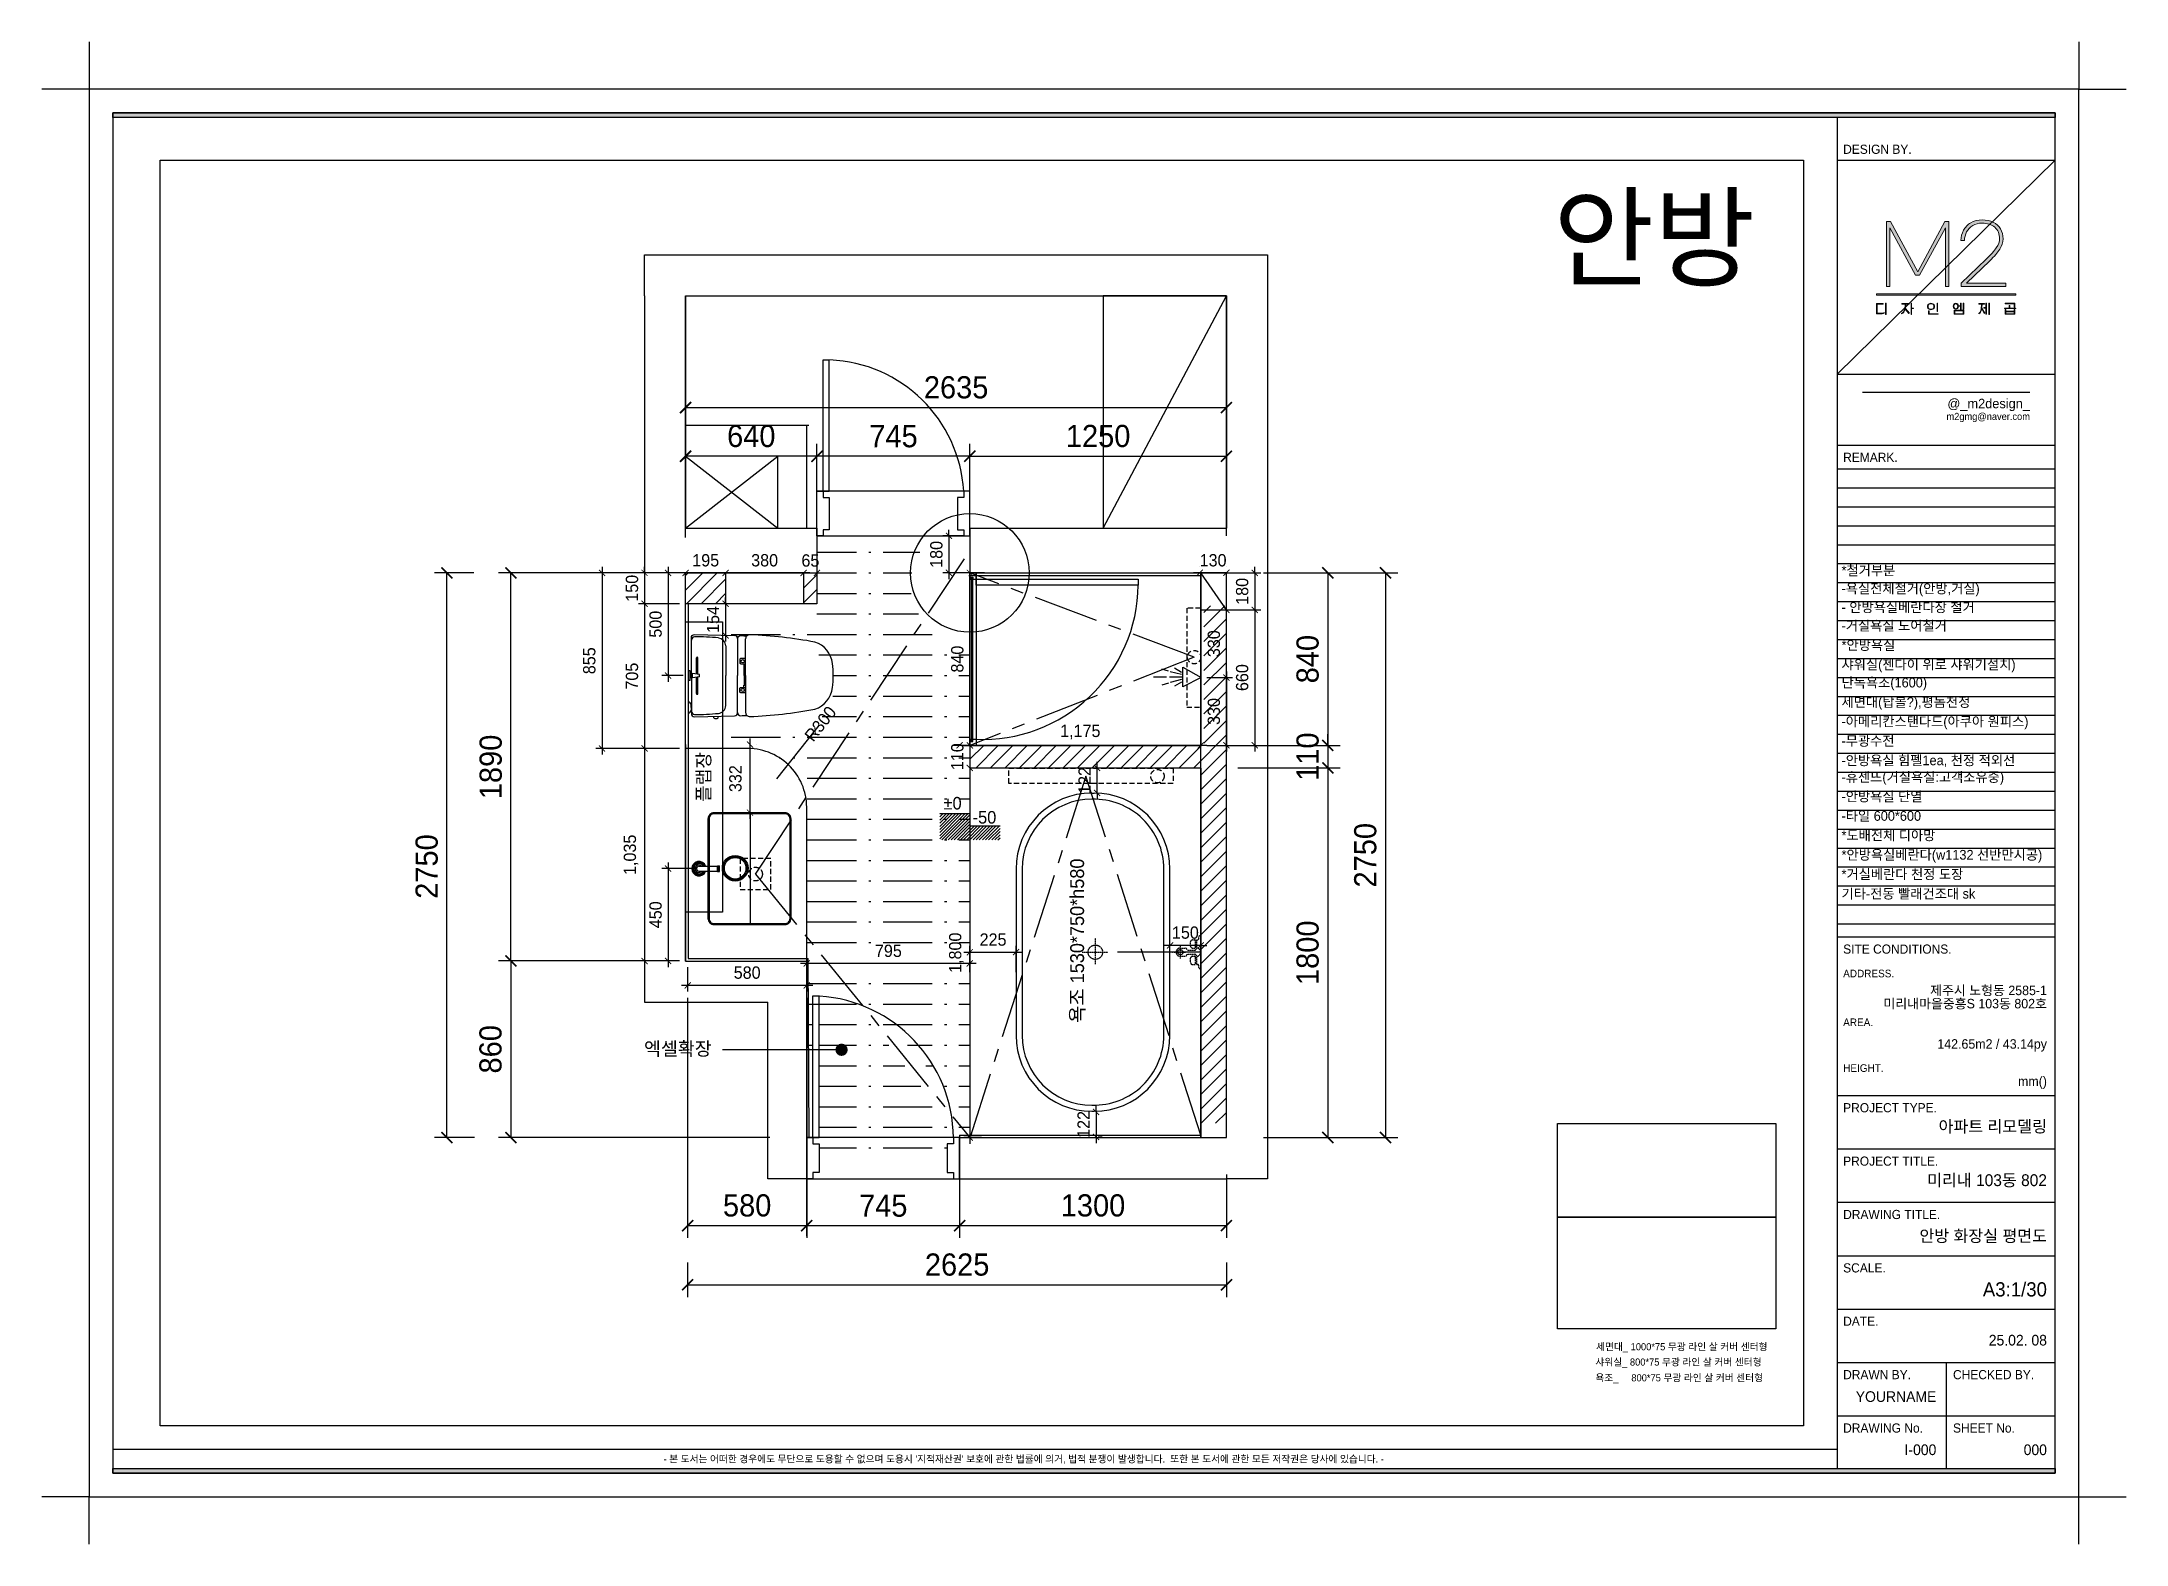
# Model space of a CAD drawing. Header units: millimetres. Extents: x 217202 to 745838, y -6815 to 171372.
# Drawn here: x 361831 to 371987, y 23314 to 30632 of the extents above; entities that cross this region are included whole.
import ezdxf
from ezdxf.enums import TextEntityAlignment as Align

# ---------------------------------------------------------------- set-up
doc = ezdxf.new("R2010")
doc.units = ezdxf.units.MM
doc.header["$PDMODE"] = 3
for name, pattern in [('CENTER', [50.8, 31.75, -6.35, 6.35, -6.35]), ('DASHED', [0.75, 0.5, -0.25]), ('HIDDEN', [0.375, 0.25, -0.125])]:
    doc.linetypes.add(name, pattern=pattern)
doc.layers.get('DEFPOINTS').update_dxf_attribs({"color": 248})
for name, color, linetype in [('0-ELC TEXT', 7, 'Continuous'), ('03-WAL NEW', 3, 'Continuous'), ('06-FUR', 6, 'Continuous'), ('06-LIGHT', 4, 'Continuous'), ('07-DIM', 5, 'Continuous'), ('_U+B808_U+C774_U+C5B4 2', 7, 'Continuous'), ('BATH', 4, 'Continuous'), ('C-WALL1', 2, 'Continuous'), ('CO-BATH', 6, 'Continuous'), ('FIN', 2, 'Continuous'), ('FORM(YOURNAME)-1', 1, 'Continuous'), ('FORM(YOURNAME)-11', 1, 'Continuous'), ('FUR', 8, 'DASHED'), ('HAT', 5, 'Continuous'), ('HL', 6, 'HIDDEN'), ('TOILET-1', 6, 'Continuous'), ('도면층4', 4, 'Continuous'), ('도면층5', 5, 'Continuous'), ('설비', 140, 'Continuous')]:
    doc.layers.add(name, color=color, linetype=linetype)
doc.styles.add('HY 울릉도 L', font='')
doc.styles.add('YOURNAME', font='HY울릉도M.TTF')
doc.styles.add('코레일둥고', font='Korail_Round_Gothic_Medium.ttf')
doc.styles.get('HY 울릉도 L').set_extended_font_data('HY울릉도L')
doc.linetypes.add('ZIGZAG', pattern='A,0.0001,-0.2,[131,ltypeshp.shx,S=0.2,R=0,X=-0.2,Y=0],-0.4,[131,ltypeshp.shx,S=0.2,R=180,X=0.2,Y=0],-0.2', length=0.8001)
doc.dimstyles.new('30', dxfattribs={"dimscale": 30, "dimtxt": 2, "dimasz": 1, "dimexe": 1, "dimexo": 1, "dimgap": 1, "dimtad": 1, "dimdec": 0, "dimrnd": 0.05, "dimdsep": 46, "dimlunit": 6, "dimtxsty": 'HY 울릉도 L', "dimblk": 'ARCHTICK', "dimcen": 2.5, "dimdle": 1, "dimclrd": 133, "dimclre": 133, "dimclrt": 30, "dimadec": 0, "dimazin": 0, "dimtfac": 1, "dimtdec": 0, "dimtix": 1, "dimtmove": 2, "dimatfit": 3, "dimldrblk": 'ARCHTICK', "dimfxl": 1, "dimlwd": -1, "dimlwe": -1, "dimarcsym": 0})
doc.dimstyles.new('YOURNAME-60', dxfattribs={"dimscale": 60, "dimtxt": 1.8, "dimasz": 0.9, "dimexe": 1, "dimexo": 3, "dimgap": 0.7, "dimtad": 1, "dimdec": 0, "dimzin": 0, "dimdsep": 46, "dimtxsty": 'YOURNAME', "dimblk": 'ARCHTICK', "dimcen": 0, "dimclrd": 1, "dimclre": 1, "dimclrt": 7, "dimadec": 0, "dimazin": 0, "dimtfac": 1, "dimtdec": 0, "dimtix": 1, "dimtmove": 2, "dimatfit": 3, "dimldrblk": 'ARCHTICK', "dimfxl": 1, "dimtolj": 1, "dimtzin": 0, "dimarcsym": 0})
picture_1 = doc.add_image_def('image1.jpg', size_in_pixel=(861, 440))
picture_2 = doc.add_image_def('image3.jpg', size_in_pixel=(812, 348))
pattern_1 = [(45, (0, 0), (-35.355339, 35.355339), [])]

msp = doc.modelspace()

# ---------------------------------------------------------------- texts
at = {"layer": '0-ELC TEXT', "style": '코레일둥고'}
for s, height, p in [('*철거부분', 47.34, (370599.9, 28033.1)), ('-욕실전체철거(안방,거실)', 47.338, (370599.9, 27945.2)), ('- 안방욕실베란다장 철거', 47.338, (370599.9, 27853.9)), ('-거실욕실 도어철거', 47.34, (370599.9, 27764.3)), ('*안방욕실', 47.34, (370599.9, 27669.6)), ('샤워실(젠다이 위로 샤워기설치)', 47.338, (370599.9, 27574.9)), ('단독욕조(1600)', 47.34, (370599.9, 27487)), ('세면대(탑볼?),평돔천정', 47.338, (370599.9, 27392.3)), ('-아메리칸스탠다드(아쿠아 원피스)', 47.338, (370599.9, 27297.6)), ('-무광수전', 47.34, (370599.9, 27203)), ('-안방욕실 힘펠1ea, 천정 적외선', 47.338, (370599.9, 27108.3)), ('-휴젠뜨(거실욕실:고객소유중)', 47.338, (370599.9, 27027.1)), ('-안방욕실 단열', 47.34, (370599.9, 26932.4)), ('-타일 600*600', 47.338, (370599.9, 26837.7)), ('*도배전체 디아망', 47.34, (370599.9, 26743.1)), ('*안방욕실베란다(w1132 선반만시공)', 47.338, (370599.9, 26648.4)), ('*거실베란다 천정 도장', 47.338, (370599.9, 26553.7)), ('기타-전동 빨래건조대 sk', 47.338, (370599.9, 26459)), ('엑셀확장', 65.74, (364765.4, 25695.2))]:
    msp.add_text(s, height=height, dxfattribs=at).set_placement(p)
at = {"layer": '0-ELC TEXT', "attachment_point": 1, "rotation": 90, "style": '코레일둥고'}
for s, width, gutter_width, insert, char_height in [('\\pxt5;{\\fGulim|b0|i0|c129|p50;플랩장}', 274.969, 3599.4, (365023.3, 26929.3), 64.687), ('{\\fGulim|b0|i0|c129|p50;욕조 1530*750*h580}', 908.772, 3748.8, (366842, 25852.5), 67.372)]:
    msp.add_mtext_dynamic_manual_height_columns(s, width=width, gutter_width=gutter_width, heights=[0], dxfattribs=dict(at, insert=insert, char_height=char_height))
at = {"layer": 'C-WALL1', "style": '코레일둥고'}
msp.add_text('안방', height=392.41, dxfattribs=at).set_placement((369194.4, 29873.7), align=Align.TOP_LEFT)
at = {"layer": '도면층4', "style": '코레일둥고'}
for s, p in [('%%P0', (366224.8, 26892.8)), ('-50', (366366.5, 26824.2))]:
    msp.add_text(s, height=60.98, dxfattribs=at).set_placement(p)
at = {"layer": '설비', "color": 240, "style": '코레일둥고'}
for s, p in [('세면대_ 1000*75 무광 라인 살 커버 센터형', (369404, 24293.9)), ('샤워실_ 800*75 무광 라인 살 커버 센터형', (369400.6, 24219.3)), ('욕조_     800*75 무광 라인 살 커버 센터형', (369400.6, 24142.4))]:
    msp.add_text(s, height=34.662, dxfattribs=at).set_placement(p, align=Align.TOP_LEFT)

# ---------------------------------------------------------------- blocks, each defined once
blk = doc.blocks.new('A$C4B2D31F0')
at = {"layer": 'FIN', "color": 4}
for p, q in [((185, 691), (20, 691)), ((37, 692), (25, 692)), ((37, 692), (50, 692)), ((201, 691), (366, 691)), ((48, 524), (193, 524)), ((338, 524), (193, 524)), ((13, 466), (193, 466)), ((193, 427), (14, 427)), ((373, 466), (193, 466)), ((193, 427), (372, 427))]:
    blk.add_line(p, q, dxfattribs=at)
for points in [[(20, 691), (8, 691, 0.421209), (-7, 676), (-2, 481, 0.001659)], [(366, 691), (378, 691, -0.421209), (393, 676), (388, 481, -0.001659)], [(13, 466, 0.371724), (-2, 451, 0.003515), (-1, 420, 0.320541)], [(373, 466, -0.371724), (388, 451, -0.003515), (387, 420, -0.320541)]]:
    blk.add_lwpolyline(points, format="xyb", dxfattribs=at)
for centre, radius, start, end in [((20, 675), 16, 90, 179.3116), ((1004, 663), 1000, 179.3116, 185.9437), ((25, 707), 15, 180, 270), ((50, 707), 15, 270, 0), ((366, 675), 16, 0.6884, 90), ((-618, 663), 1000, 354.0563, 0.6884), ((49, 564), 40, 185.9437, 267.5129), ((336, 564), 40, 272.4871, 354.0563), ((14, 407), 20, 90, 182.3333), ((13, 481), 15, 181.3651, 270), ((372, 407), 20, 357.6667, 90), ((373, 481), 15, 270, 358.6349), ((2198, 496), 2206, 182.3333, 190.6081), ((-1812, 496), 2206, 349.3919, 357.6667), ((149, 129), 126, 198.2964, 263.4241), ((193, 406), 406, 261.6993, 270), ((193, 406), 406, 270, 278.3007), ((237, 129), 126, 276.5759, 341.7036)]:
    blk.add_arc(centre, radius, start, end, dxfattribs=at)
at = {"layer": 'HL', "linetype": 'Continuous'}
for p, q in [((106, 666), (184, 666)), ((106, 659), (185, 659)), ((169, 697), (169, 707)), ((169, 697), (217, 697)), ((186, 693), (181, 697)), ((182, 686), (186, 693)), ((187, 651), (182, 686)), ((182, 686), (204, 686)), ((186, 693), (200, 693)), ((187, 651), (199, 651)), ((199, 651), (204, 686)), ((200, 693), (205, 697)), ((204, 686), (200, 693)), ((200, 659), (279, 659)), ((201, 666), (279, 666)), ((217, 697), (217, 707)), ((-16, 577), (-16, 565)), ((-12, 581), (-5, 581)), ((-12, 561), (-4, 561)), ((193, 434), (147, 434)), ((193, 434), (239, 434))]:
    blk.add_line(p, q, dxfattribs=at)
for points in [[(110, 427), (110, 451, -0.414214), (114, 455), (131, 455, -0.414214), (135, 451), (135, 435), (135, 427)], [(135, 435), (145, 435, -0.414214), (147, 433), (147, 427)], [(251, 435), (241, 435, 0.414214), (239, 433), (239, 427)], [(276, 427), (276, 451, 0.414214), (272, 455), (255, 455, 0.414214), (251, 451), (251, 435), (251, 427)]]:
    blk.add_lwpolyline(points, format="xyb", dxfattribs=at)
for centre in [(123, 441), (263, 441)]:
    blk.add_circle(centre, 8, dxfattribs=at)
for centre, radius, start, end in [((106, 663), 3.5, 90, 270), ((279, 663), 3.5, 270, 90), ((-12, 577), 4, 90, 180), ((-12, 565), 4, 180, 270)]:
    blk.add_arc(centre, radius, start, end, dxfattribs=at)
blk = doc.blocks.new('_ArchTick')
at = {"color": 0, "linetype": 'ByBlock', "const_width": 0.15}
blk.add_lwpolyline([(-0.5, -0.5), (0.5, 0.5)], dxfattribs=at)
blk = doc.blocks.new('*D610')
at = {"layer": 'DEFPOINTS', "color": 0, "transparency": 16777216}
for p in [(367603, 28850), (364968, 28245), (367603, 28267)]:
    blk.add_point(p, dxfattribs=at)
at = {"layer": 'HAT', "color": 1, "lineweight": -2, "transparency": 16777216}
for p, q in [((364968, 28425), (364968, 28910)), ((364968, 28850), (367603, 28850)), ((367603, 28447), (367603, 28910))]:
    blk.add_line(p, q, dxfattribs=at)
at = {"layer": 'HAT', "color": 1, "lineweight": -2, "transparency": 16777216, "xscale": 54, "yscale": 54, "zscale": 54, "rotation": 180}
blk.add_blockref('_ArchTick', (364968, 28850), dxfattribs=at)
at = {"layer": 'HAT', "color": 1, "lineweight": -2, "transparency": 16777216, "xscale": 54, "yscale": 54, "zscale": 54}
blk.add_blockref('_ArchTick', (367603, 28850), dxfattribs=at)
at = {"layer": 'HAT', "color": 7, "transparency": 16777216, "insert": (366286, 28948), "char_height": 108, "attachment_point": 5, "style": 'YOURNAME'}
blk.add_mtext('\\A1;2635', dxfattribs=at)
blk = doc.blocks.new('*D655')
at = {"layer": 'DEFPOINTS', "color": 0, "transparency": 16777216}
for p in [(366303, 25295), (367603, 25295), (366303, 24866)]:
    blk.add_point(p, dxfattribs=at)
at = {"layer": 'HAT', "color": 1, "lineweight": -2, "transparency": 16777216}
for p, q in [((366303, 25115), (366303, 24806)), ((367603, 25115), (367603, 24806)), ((367603, 24866), (366303, 24866))]:
    blk.add_line(p, q, dxfattribs=at)
at = {"layer": 'HAT', "color": 1, "lineweight": -2, "transparency": 16777216, "xscale": 54, "yscale": 54, "zscale": 54, "rotation": 180}
blk.add_blockref('_ArchTick', (366303, 24866), dxfattribs=at)
at = {"layer": 'HAT', "color": 1, "lineweight": -2, "transparency": 16777216, "xscale": 54, "yscale": 54, "zscale": 54}
blk.add_blockref('_ArchTick', (367603, 24866), dxfattribs=at)
at = {"layer": 'HAT', "color": 7, "transparency": 16777216, "insert": (366953, 24964), "char_height": 108, "attachment_point": 5, "style": 'YOURNAME'}
blk.add_mtext('\\A1;1300', dxfattribs=at)
blk = doc.blocks.new('*D656')
at = {"layer": 'DEFPOINTS', "color": 0, "transparency": 16777216}
for p in [(365558, 25295), (366303, 25295), (365558, 24866)]:
    blk.add_point(p, dxfattribs=at)
at = {"layer": 'HAT', "color": 1, "lineweight": -2, "transparency": 16777216}
for p, q in [((365558, 25115), (365558, 24806)), ((366303, 25115), (366303, 24806)), ((366303, 24866), (365558, 24866))]:
    blk.add_line(p, q, dxfattribs=at)
at = {"layer": 'HAT', "color": 1, "lineweight": -2, "transparency": 16777216, "xscale": 54, "yscale": 54, "zscale": 54, "rotation": 180}
blk.add_blockref('_ArchTick', (365558, 24866), dxfattribs=at)
at = {"layer": 'HAT', "color": 1, "lineweight": -2, "transparency": 16777216, "xscale": 54, "yscale": 54, "zscale": 54}
blk.add_blockref('_ArchTick', (366303, 24866), dxfattribs=at)
at = {"layer": 'HAT', "color": 7, "transparency": 16777216, "insert": (365931, 24963), "char_height": 108, "attachment_point": 5, "style": 'YOURNAME'}
blk.add_mtext('\\A1;745', dxfattribs=at)
blk = doc.blocks.new('*D657')
at = {"layer": 'DEFPOINTS', "color": 0, "transparency": 16777216}
for p in [(364968, 28613), (365608, 28225), (364968, 28038)]:
    blk.add_point(p, dxfattribs=at)
at = {"layer": 'HAT', "color": 1, "lineweight": -2, "transparency": 16777216}
for p, q in [((364968, 28218), (364968, 28673)), ((365608, 28405), (365608, 28673)), ((365608, 28613), (364968, 28613))]:
    blk.add_line(p, q, dxfattribs=at)
at = {"layer": 'HAT', "color": 1, "lineweight": -2, "transparency": 16777216, "xscale": 54, "yscale": 54, "zscale": 54, "rotation": 180}
blk.add_blockref('_ArchTick', (364968, 28613), dxfattribs=at)
at = {"layer": 'HAT', "color": 1, "lineweight": -2, "transparency": 16777216, "xscale": 54, "yscale": 54, "zscale": 54}
blk.add_blockref('_ArchTick', (365608, 28613), dxfattribs=at)
at = {"layer": 'HAT', "color": 7, "transparency": 16777216, "insert": (365288, 28711), "char_height": 108, "attachment_point": 5, "style": 'YOURNAME'}
blk.add_mtext('\\A1;640', dxfattribs=at)
blk = doc.blocks.new('*D623')
at = {"layer": 'DEFPOINTS', "color": 0, "transparency": 16777216}
for p in [(367603, 28613), (366353, 28263), (367603, 28045)]:
    blk.add_point(p, dxfattribs=at)
at = {"layer": 'HAT', "color": 1, "lineweight": -2, "transparency": 16777216}
for p, q in [((366353, 28443), (366353, 28673)), ((367603, 28225), (367603, 28673)), ((366353, 28613), (367603, 28613))]:
    blk.add_line(p, q, dxfattribs=at)
at = {"layer": 'HAT', "color": 1, "lineweight": -2, "transparency": 16777216, "xscale": 54, "yscale": 54, "zscale": 54, "rotation": 180}
blk.add_blockref('_ArchTick', (366353, 28613), dxfattribs=at)
at = {"layer": 'HAT', "color": 1, "lineweight": -2, "transparency": 16777216, "xscale": 54, "yscale": 54, "zscale": 54}
blk.add_blockref('_ArchTick', (367603, 28613), dxfattribs=at)
at = {"layer": 'HAT', "color": 7, "transparency": 16777216, "insert": (366978, 28711), "char_height": 108, "attachment_point": 5, "style": 'YOURNAME'}
blk.add_mtext('\\A1;1250', dxfattribs=at)
blk = doc.blocks.new('*D624')
at = {"layer": 'DEFPOINTS', "color": 0, "transparency": 16777216}
for p in [(365608, 28613), (365608, 28141), (366353, 28184)]:
    blk.add_point(p, dxfattribs=at)
at = {"layer": 'HAT', "color": 1, "lineweight": -2, "transparency": 16777216}
for p, q in [((365608, 28321), (365608, 28673)), ((366353, 28364), (366353, 28673)), ((366353, 28613), (365608, 28613))]:
    blk.add_line(p, q, dxfattribs=at)
at = {"layer": 'HAT', "color": 1, "lineweight": -2, "transparency": 16777216, "xscale": 54, "yscale": 54, "zscale": 54, "rotation": 180}
blk.add_blockref('_ArchTick', (365608, 28613), dxfattribs=at)
at = {"layer": 'HAT', "color": 1, "lineweight": -2, "transparency": 16777216, "xscale": 54, "yscale": 54, "zscale": 54}
blk.add_blockref('_ArchTick', (366353, 28613), dxfattribs=at)
at = {"layer": 'HAT', "color": 7, "transparency": 16777216, "insert": (365981, 28710), "char_height": 108, "attachment_point": 5, "style": 'YOURNAME'}
blk.add_mtext('\\A1;745', dxfattribs=at)
blk = doc.blocks.new('AC-8')
at = {"layer": 'BATH'}
for p, q in [((-51, 54), (0, 143)), ((0, 143), (45, 54)), ((45, 54), (-51, 54)), ((-25, 47), (-46, 12)), ((-14, 47), (-28, -8)), ((-2, 49), (-2, -11)), ((10, 47), (25, -8)), ((22, 47), (43, 12)), ((-31, -16), (-41, -49)), ((-2, -27), (-2, -89)), ((28, -16), (38, -49))]:
    blk.add_line(p, q, dxfattribs=at)
blk = doc.blocks.new('*D625')
at = {"layer": 'DEFPOINTS', "color": 0, "transparency": 16777216}
for p in [(367603, 28045), (367603, 25295), (368378, 25295)]:
    blk.add_point(p, dxfattribs=at)
at = {"layer": 'HAT', "color": 1, "lineweight": -2, "transparency": 16777216}
for p, q in [((367783, 28045), (368438, 28045)), ((368378, 28045), (368378, 25295)), ((367783, 25295), (368438, 25295))]:
    blk.add_line(p, q, dxfattribs=at)
at = {"layer": 'HAT', "color": 1, "lineweight": -2, "transparency": 16777216, "xscale": 54, "yscale": 54, "zscale": 54}
for p, rotation in [((368378, 28045), 90), ((368378, 25295), 270)]:
    blk.add_blockref('_ArchTick', p, dxfattribs=dict(at, rotation=rotation))
at = {"layer": 'HAT', "color": 7, "transparency": 16777216, "insert": (368280, 26670), "char_height": 108, "attachment_point": 5, "rotation": 90, "style": 'YOURNAME'}
blk.add_mtext('\\A1;2750', dxfattribs=at)
blk = doc.blocks.new('*D626')
at = {"layer": 'DEFPOINTS', "color": 0, "transparency": 16777216}
for p in [(367603, 28045), (367329, 27205), (368097, 27205)]:
    blk.add_point(p, dxfattribs=at)
at = {"layer": 'HAT', "color": 1, "lineweight": -2, "transparency": 16777216}
for p, q in [((367783, 28045), (368157, 28045)), ((368097, 28045), (368097, 27205)), ((367509, 27205), (368157, 27205))]:
    blk.add_line(p, q, dxfattribs=at)
at = {"layer": 'HAT', "color": 1, "lineweight": -2, "transparency": 16777216, "xscale": 54, "yscale": 54, "zscale": 54}
for p, rotation in [((368097, 28045), 90), ((368097, 27205), 270)]:
    blk.add_blockref('_ArchTick', p, dxfattribs=dict(at, rotation=rotation))
at = {"layer": 'HAT', "color": 7, "transparency": 16777216, "insert": (367999, 27625), "char_height": 108, "attachment_point": 5, "rotation": 90, "style": 'YOURNAME'}
blk.add_mtext('\\A1;840', dxfattribs=at)
blk = doc.blocks.new('*D627')
at = {"layer": 'DEFPOINTS', "color": 0, "transparency": 16777216}
for p in [(367478, 27095), (367603, 25295), (368097, 25295)]:
    blk.add_point(p, dxfattribs=at)
at = {"layer": 'HAT', "color": 1, "lineweight": -2, "transparency": 16777216}
for p, q in [((367658, 27095), (368157, 27095)), ((368097, 27095), (368097, 25295)), ((367783, 25295), (368157, 25295))]:
    blk.add_line(p, q, dxfattribs=at)
at = {"layer": 'HAT', "color": 1, "lineweight": -2, "transparency": 16777216, "xscale": 54, "yscale": 54, "zscale": 54}
for p, rotation in [((368097, 27095), 90), ((368097, 25295), 270)]:
    blk.add_blockref('_ArchTick', p, dxfattribs=dict(at, rotation=rotation))
at = {"layer": 'HAT', "color": 7, "transparency": 16777216, "insert": (367999, 26195), "char_height": 108, "attachment_point": 5, "rotation": 90, "style": 'YOURNAME'}
blk.add_mtext('\\A1;1800', dxfattribs=at)
blk = doc.blocks.new('*D665')
at = {"layer": '06-FUR', "color": 133, "transparency": 16777216}
for p, q in [((366353, 27125), (366353, 25265)), ((366383, 27095), (366383, 27095)), ((366409, 25295), (366323, 25295))]:
    blk.add_line(p, q, dxfattribs=at)
at = {"layer": 'DEFPOINTS', "color": 0, "transparency": 16777216}
for p in [(366353, 27095), (366353, 25295), (366439, 25295)]:
    blk.add_point(p, dxfattribs=at)
at = {"layer": '06-FUR', "color": 133, "transparency": 16777216, "xscale": 30, "yscale": 30, "zscale": 30}
for p, rotation in [((366353, 27095), 90), ((366353, 25295), 270)]:
    blk.add_blockref('_ArchTick', p, dxfattribs=dict(at, rotation=rotation))
at = {"layer": '06-FUR', "color": 30, "transparency": 16777216, "insert": (366287, 26195), "char_height": 60, "attachment_point": 5, "rotation": 90, "style": 'HY 울릉도 L'}
blk.add_mtext('1,800', dxfattribs=at)
blk = doc.blocks.new('*D658')
at = {"layer": '06-FUR', "color": 133, "transparency": 16777216}
for p, q in [((364978, 26125), (364978, 26006)), ((365558, 26125), (365558, 26006)), ((365588, 26036), (364948, 26036))]:
    blk.add_line(p, q, dxfattribs=at)
at = {"layer": 'DEFPOINTS', "color": 0, "transparency": 16777216}
for p in [(364978, 26155), (365558, 26155), (364978, 26036)]:
    blk.add_point(p, dxfattribs=at)
at = {"layer": '06-FUR', "color": 133, "transparency": 16777216, "xscale": 30, "yscale": 30, "zscale": 30, "rotation": 180}
blk.add_blockref('_ArchTick', (364978, 26036), dxfattribs=at)
at = {"layer": '06-FUR', "color": 133, "transparency": 16777216, "xscale": 30, "yscale": 30, "zscale": 30}
blk.add_blockref('_ArchTick', (365558, 26036), dxfattribs=at)
at = {"layer": '06-FUR', "color": 30, "transparency": 16777216, "insert": (365268, 26098), "char_height": 60, "attachment_point": 5, "style": 'HY 울릉도 L'}
blk.add_mtext('580', dxfattribs=at)
blk = doc.blocks.new('*D611')
at = {"layer": '06-FUR', "color": 133, "transparency": 16777216}
for p, q in [((366424, 28045), (366323, 28045)), ((366353, 28075), (366353, 27175)), ((366424, 27205), (366323, 27205))]:
    blk.add_line(p, q, dxfattribs=at)
at = {"layer": 'DEFPOINTS', "color": 0, "transparency": 16777216}
for p in [(366454, 28045), (366353, 27205), (366454, 27205)]:
    blk.add_point(p, dxfattribs=at)
at = {"layer": '06-FUR', "color": 133, "transparency": 16777216, "xscale": 30, "yscale": 30, "zscale": 30}
for p, rotation in [((366353, 28045), 90), ((366353, 27205), 270)]:
    blk.add_blockref('_ArchTick', p, dxfattribs=dict(at, rotation=rotation))
at = {"layer": '06-FUR', "color": 30, "transparency": 16777216, "insert": (366292, 27625), "char_height": 60, "attachment_point": 5, "rotation": 90, "style": 'HY 울릉도 L'}
blk.add_mtext('840', dxfattribs=at)
blk = doc.blocks.new('*D659')
at = {"layer": '06-FUR', "color": 133, "transparency": 16777216}
for p, q in [((367473, 28045), (367443, 28045)), ((367473, 28075), (367473, 28075)), ((367473, 28045), (367603, 28045)), ((367603, 28075), (367603, 28075)), ((367603, 28045), (367633, 28045))]:
    blk.add_line(p, q, dxfattribs=at)
at = {"layer": 'DEFPOINTS', "color": 0, "transparency": 16777216}
for p in [(367473, 28045), (367603, 28045), (367603, 28045)]:
    blk.add_point(p, dxfattribs=at)
at = {"layer": '06-FUR', "color": 133, "transparency": 16777216, "xscale": 30, "yscale": 30, "zscale": 30}
blk.add_blockref('_ArchTick', (367473, 28045), dxfattribs=at)
at = {"layer": '06-FUR', "color": 133, "transparency": 16777216, "xscale": 30, "yscale": 30, "zscale": 30, "rotation": 180}
blk.add_blockref('_ArchTick', (367603, 28045), dxfattribs=at)
at = {"layer": '06-FUR', "color": 30, "transparency": 16777216, "insert": (367538, 28106), "char_height": 60, "attachment_point": 5, "style": 'HY 울릉도 L'}
blk.add_mtext('130', dxfattribs=at)
blk = doc.blocks.new('*D660')
at = {"layer": '06-FUR', "color": 133, "transparency": 16777216}
for p, q in [((367478, 27125), (367478, 27235)), ((367508, 27205), (366273, 27205))]:
    blk.add_line(p, q, dxfattribs=at)
at = {"layer": 'DEFPOINTS', "color": 0, "transparency": 16777216}
for p in [(366303, 27205), (366303, 27205), (367478, 27095)]:
    blk.add_point(p, dxfattribs=at)
at = {"layer": '06-FUR', "color": 133, "transparency": 16777216, "xscale": 30, "yscale": 30, "zscale": 30, "rotation": 180}
blk.add_blockref('_ArchTick', (366303, 27205), dxfattribs=at)
at = {"layer": '06-FUR', "color": 133, "transparency": 16777216, "xscale": 30, "yscale": 30, "zscale": 30}
blk.add_blockref('_ArchTick', (367478, 27205), dxfattribs=at)
at = {"layer": '06-FUR', "color": 30, "transparency": 16777216, "insert": (366891, 27270), "char_height": 60, "attachment_point": 5, "style": 'HY 울릉도 L'}
blk.add_mtext('1,175', dxfattribs=at)
blk = doc.blocks.new('*D612')
at = {"layer": '06-FUR', "color": 133, "transparency": 16777216}
for p, q in [((366353, 27205), (366353, 27235)), ((366353, 27205), (366353, 27095)), ((366383, 27205), (366383, 27205)), ((366353, 27095), (366353, 27065)), ((366383, 27095), (366383, 27095))]:
    blk.add_line(p, q, dxfattribs=at)
at = {"layer": 'DEFPOINTS', "color": 0, "transparency": 16777216}
for p in [(366353, 27205), (366353, 27095), (366353, 27095)]:
    blk.add_point(p, dxfattribs=at)
at = {"layer": '06-FUR', "color": 133, "transparency": 16777216, "xscale": 30, "yscale": 30, "zscale": 30}
for p, rotation in [((366353, 27205), 270), ((366353, 27095), 90)]:
    blk.add_blockref('_ArchTick', p, dxfattribs=dict(at, rotation=rotation))
at = {"layer": '06-FUR', "color": 30, "transparency": 16777216, "insert": (366292, 27150), "char_height": 60, "attachment_point": 5, "rotation": 90, "style": 'HY 울릉도 L'}
blk.add_mtext('110', dxfattribs=at)
blk = doc.blocks.new('*D613')
at = {"layer": '06-FUR', "color": 133, "transparency": 16777216}
for p, q in [((365108, 28045), (364531, 28045)), ((364561, 28075), (364561, 27160)), ((364938, 27190), (364531, 27190))]:
    blk.add_line(p, q, dxfattribs=at)
at = {"layer": 'DEFPOINTS', "color": 0, "transparency": 16777216}
for p in [(365138, 28045), (364561, 27190), (364968, 27190)]:
    blk.add_point(p, dxfattribs=at)
at = {"layer": '06-FUR', "color": 133, "transparency": 16777216, "xscale": 30, "yscale": 30, "zscale": 30}
for p, rotation in [((364561, 28045), 90), ((364561, 27190), 270)]:
    blk.add_blockref('_ArchTick', p, dxfattribs=dict(at, rotation=rotation))
at = {"layer": '06-FUR', "color": 30, "transparency": 16777216, "insert": (364499, 27617), "char_height": 60, "attachment_point": 5, "rotation": 90, "style": 'HY 울릉도 L'}
blk.add_mtext('855', dxfattribs=at)
blk = doc.blocks.new('*D614')
at = {"layer": '06-FUR', "color": 133, "transparency": 16777216}
for p, q in [((364938, 28045), (364853, 28045)), ((364883, 28075), (364883, 27515)), ((364956, 27545), (364853, 27545))]:
    blk.add_line(p, q, dxfattribs=at)
at = {"layer": 'DEFPOINTS', "color": 0, "transparency": 16777216}
for p in [(364968, 28045), (364883, 27545), (364986, 27545)]:
    blk.add_point(p, dxfattribs=at)
at = {"layer": '06-FUR', "color": 133, "transparency": 16777216, "xscale": 30, "yscale": 30, "zscale": 30}
for p, rotation in [((364883, 28045), 90), ((364883, 27545), 270)]:
    blk.add_blockref('_ArchTick', p, dxfattribs=dict(at, rotation=rotation))
at = {"layer": '06-FUR', "color": 30, "transparency": 16777216, "insert": (364822, 27795), "char_height": 60, "attachment_point": 5, "rotation": 90, "style": 'HY 울릉도 L'}
blk.add_mtext('500', dxfattribs=at)
blk = doc.blocks.new('*D661')
at = {"layer": '06-FUR', "color": 133, "transparency": 16777216}
for p, q in [((364768, 27220), (364768, 26125)), ((364938, 27190), (364738, 27190)), ((364938, 26155), (364738, 26155))]:
    blk.add_line(p, q, dxfattribs=at)
at = {"layer": 'DEFPOINTS', "color": 0, "transparency": 16777216}
for p in [(364968, 27190), (364768, 26155), (364968, 26155)]:
    blk.add_point(p, dxfattribs=at)
at = {"layer": '06-FUR', "color": 133, "transparency": 16777216, "xscale": 30, "yscale": 30, "zscale": 30}
for p, rotation in [((364768, 27190), 90), ((364768, 26155), 270)]:
    blk.add_blockref('_ArchTick', p, dxfattribs=dict(at, rotation=rotation))
at = {"layer": '06-FUR', "color": 30, "transparency": 16777216, "insert": (364702, 26672), "char_height": 60, "attachment_point": 5, "rotation": 90, "style": 'HY 울릉도 L'}
blk.add_mtext('1,035', dxfattribs=at)
blk = doc.blocks.new('*D662')
at = {"layer": '06-FUR', "color": 133, "transparency": 16777216}
for p, q in [((364883, 26635), (364883, 26125)), ((365003, 26605), (364853, 26605)), ((364938, 26155), (364853, 26155))]:
    blk.add_line(p, q, dxfattribs=at)
at = {"layer": 'DEFPOINTS', "color": 0, "transparency": 16777216}
for p in [(365033, 26605), (364883, 26155), (364968, 26155)]:
    blk.add_point(p, dxfattribs=at)
at = {"layer": '06-FUR', "color": 133, "transparency": 16777216, "xscale": 30, "yscale": 30, "zscale": 30}
for p, rotation in [((364883, 26605), 90), ((364883, 26155), 270)]:
    blk.add_blockref('_ArchTick', p, dxfattribs=dict(at, rotation=rotation))
at = {"layer": '06-FUR', "color": 30, "transparency": 16777216, "insert": (364822, 26380), "char_height": 60, "attachment_point": 5, "rotation": 90, "style": 'HY 울릉도 L'}
blk.add_mtext('450', dxfattribs=at)
blk = doc.blocks.new('*D619')
at = {"layer": '06-FUR', "color": 133, "transparency": 16777216}
for p, q in [((366383, 26143), (365528, 26143)), ((366353, 26168), (366353, 26113))]:
    blk.add_line(p, q, dxfattribs=at)
at = {"layer": 'DEFPOINTS', "color": 0, "transparency": 16777216}
for p in [(365558, 26143), (365558, 26143), (366353, 26198)]:
    blk.add_point(p, dxfattribs=at)
at = {"layer": '06-FUR', "color": 133, "transparency": 16777216, "xscale": 30, "yscale": 30, "zscale": 30, "rotation": 180}
blk.add_blockref('_ArchTick', (365558, 26143), dxfattribs=at)
at = {"layer": '06-FUR', "color": 133, "transparency": 16777216, "xscale": 30, "yscale": 30, "zscale": 30}
blk.add_blockref('_ArchTick', (366353, 26143), dxfattribs=at)
at = {"layer": '06-FUR', "color": 30, "transparency": 16777216, "insert": (365956, 26204), "char_height": 60, "attachment_point": 5, "style": 'HY 울릉도 L'}
blk.add_mtext('795', dxfattribs=at)
blk = doc.blocks.new('*D620')
at = {"layer": '06-FUR', "color": 133, "transparency": 16777216}
for p, q in [((365413, 27042), (365599, 27277)), ((365599, 27277), (365618, 27301))]:
    blk.add_line(p, q, dxfattribs=at)
at = {"layer": 'DEFPOINTS', "color": 0, "transparency": 16777216}
for p in [(365599, 27277), (365413, 27042)]:
    blk.add_point(p, dxfattribs=at)
at = {"layer": '06-FUR', "color": 133, "transparency": 16777216, "xscale": 30, "yscale": 30, "zscale": 30, "rotation": 231.5465838747536}
blk.add_blockref('_ArchTick', (365599, 27277), dxfattribs=at)
at = {"layer": '06-FUR', "color": 30, "transparency": 16777216, "insert": (365625, 27310), "char_height": 60, "attachment_point": 5, "rotation": 51.5466, "style": 'HY 울릉도 L'}
blk.add_mtext('R300', dxfattribs=at)
blk = doc.blocks.new('*D621')
at = {"layer": '06-FUR', "color": 133, "transparency": 16777216}
for p, q in [((366353, 26101), (366353, 26228)), ((366578, 26101), (366578, 26228)), ((366323, 26198), (366608, 26198))]:
    blk.add_line(p, q, dxfattribs=at)
at = {"layer": 'DEFPOINTS', "color": 0, "transparency": 16777216}
for p in [(366578, 26198), (366353, 26071), (366578, 26071)]:
    blk.add_point(p, dxfattribs=at)
at = {"layer": '06-FUR', "color": 133, "transparency": 16777216, "xscale": 30, "yscale": 30, "zscale": 30, "rotation": 180}
blk.add_blockref('_ArchTick', (366353, 26198), dxfattribs=at)
at = {"layer": '06-FUR', "color": 133, "transparency": 16777216, "xscale": 30, "yscale": 30, "zscale": 30}
blk.add_blockref('_ArchTick', (366578, 26198), dxfattribs=at)
at = {"layer": '06-FUR', "color": 30, "transparency": 16777216, "insert": (366466, 26259), "char_height": 60, "attachment_point": 5, "style": 'HY 울릉도 L'}
blk.add_mtext('225', dxfattribs=at)
blk = doc.blocks.new('*D663')
at = {"layer": '06-FUR', "color": 133, "transparency": 16777216}
for p, q in [((367741, 27895), (367741, 27175)), ((367771, 27865), (367771, 27865)), ((367508, 27205), (367771, 27205))]:
    blk.add_line(p, q, dxfattribs=at)
at = {"layer": 'DEFPOINTS', "color": 0, "transparency": 16777216}
for p in [(367741, 27865), (367478, 27205), (367741, 27205)]:
    blk.add_point(p, dxfattribs=at)
at = {"layer": '06-FUR', "color": 133, "transparency": 16777216, "xscale": 30, "yscale": 30, "zscale": 30}
for p, rotation in [((367741, 27865), 90), ((367741, 27205), 270)]:
    blk.add_blockref('_ArchTick', p, dxfattribs=dict(at, rotation=rotation))
at = {"layer": '06-FUR', "color": 30, "transparency": 16777216, "insert": (367680, 27535), "char_height": 60, "attachment_point": 5, "rotation": 90, "style": 'HY 울릉도 L'}
blk.add_mtext('660', dxfattribs=at)
blk = doc.blocks.new('*D622')
at = {"layer": '06-FUR', "color": 133, "transparency": 16777216}
for p, q in [((367328, 26231), (367298, 26231)), ((367478, 26231), (367328, 26231)), ((367478, 26158), (367478, 26261)), ((367478, 26231), (367508, 26231))]:
    blk.add_line(p, q, dxfattribs=at)
at = {"layer": 'DEFPOINTS', "color": 0, "transparency": 16777216}
for p in [(367328, 26231), (367328, 26231), (367478, 26128)]:
    blk.add_point(p, dxfattribs=at)
at = {"layer": '06-FUR', "color": 133, "transparency": 16777216, "xscale": 30, "yscale": 30, "zscale": 30}
blk.add_blockref('_ArchTick', (367328, 26231), dxfattribs=at)
at = {"layer": '06-FUR', "color": 133, "transparency": 16777216, "xscale": 30, "yscale": 30, "zscale": 30, "rotation": 180}
blk.add_blockref('_ArchTick', (367478, 26231), dxfattribs=at)
at = {"layer": '06-FUR', "color": 30, "transparency": 16777216, "insert": (367403, 26293), "char_height": 60, "attachment_point": 5, "style": 'HY 울릉도 L'}
blk.add_mtext('150', dxfattribs=at)
blk = doc.blocks.new('*D664')
at = {"layer": '06-FUR', "color": 133, "transparency": 16777216}
for p, q in [((366973, 27095), (366973, 27125)), ((366973, 26973), (366973, 27095)), ((366988, 27095), (367003, 27095)), ((366973, 26973), (366973, 26943)), ((367003, 26973), (367003, 26973))]:
    blk.add_line(p, q, dxfattribs=at)
at = {"layer": 'DEFPOINTS', "color": 0, "transparency": 16777216}
for p in [(366958, 27095), (366973, 27095), (366973, 26973)]:
    blk.add_point(p, dxfattribs=at)
at = {"layer": '06-FUR', "color": 133, "transparency": 16777216, "xscale": 30, "yscale": 30, "zscale": 30}
for p, rotation in [((366973, 27095), 270), ((366973, 26973), 90)]:
    blk.add_blockref('_ArchTick', p, dxfattribs=dict(at, rotation=rotation))
at = {"layer": '06-FUR', "color": 30, "transparency": 16777216, "insert": (366912, 27034), "char_height": 60, "attachment_point": 5, "rotation": 90, "style": 'HY 울릉도 L'}
blk.add_mtext('122', dxfattribs=at)
blk = doc.blocks.new('*D666')
at = {"layer": '06-FUR', "color": 133, "transparency": 16777216}
for p, q in [((367633, 28045), (367771, 28045)), ((367741, 28045), (367741, 28075)), ((367741, 28045), (367741, 27865)), ((367633, 27865), (367771, 27865)), ((367741, 27865), (367741, 27835))]:
    blk.add_line(p, q, dxfattribs=at)
at = {"layer": 'DEFPOINTS', "color": 0, "transparency": 16777216}
for p in [(367603, 28045), (367603, 27865), (367741, 27865)]:
    blk.add_point(p, dxfattribs=at)
at = {"layer": '06-FUR', "color": 133, "transparency": 16777216, "xscale": 30, "yscale": 30, "zscale": 30}
for p, rotation in [((367741, 28045), 270), ((367741, 27865), 90)]:
    blk.add_blockref('_ArchTick', p, dxfattribs=dict(at, rotation=rotation))
at = {"layer": '06-FUR', "color": 30, "transparency": 16777216, "insert": (367680, 27955), "char_height": 60, "attachment_point": 5, "rotation": 90, "style": 'HY 울릉도 L'}
blk.add_mtext('180', dxfattribs=at)
blk = doc.blocks.new('*D667')
at = {"layer": '06-FUR', "color": 133, "transparency": 16777216}
for p, q in [((367508, 27865), (367633, 27865)), ((367603, 27505), (367603, 27895)), ((367508, 27535), (367633, 27535))]:
    blk.add_line(p, q, dxfattribs=at)
at = {"layer": 'DEFPOINTS', "color": 0, "transparency": 16777216}
for p in [(367478, 27865), (367603, 27865), (367478, 27535)]:
    blk.add_point(p, dxfattribs=at)
at = {"layer": '06-FUR', "color": 133, "transparency": 16777216, "xscale": 30, "yscale": 30, "zscale": 30}
for p, rotation in [((367603, 27865), 90), ((367603, 27535), 270)]:
    blk.add_blockref('_ArchTick', p, dxfattribs=dict(at, rotation=rotation))
at = {"layer": '06-FUR', "color": 30, "transparency": 16777216, "insert": (367542, 27700), "char_height": 60, "attachment_point": 5, "rotation": 90, "style": 'HY 울릉도 L'}
blk.add_mtext('330', dxfattribs=at)
blk = doc.blocks.new('*D668')
at = {"layer": '06-FUR', "color": 133, "transparency": 16777216}
for p, q in [((367508, 27535), (367633, 27535)), ((367603, 27565), (367603, 27175)), ((367508, 27205), (367633, 27205))]:
    blk.add_line(p, q, dxfattribs=at)
at = {"layer": 'DEFPOINTS', "color": 0, "transparency": 16777216}
for p in [(367478, 27535), (367478, 27205), (367603, 27205)]:
    blk.add_point(p, dxfattribs=at)
at = {"layer": '06-FUR', "color": 133, "transparency": 16777216, "xscale": 30, "yscale": 30, "zscale": 30}
for p, rotation in [((367603, 27535), 90), ((367603, 27205), 270)]:
    blk.add_blockref('_ArchTick', p, dxfattribs=dict(at, rotation=rotation))
at = {"layer": '06-FUR', "color": 30, "transparency": 16777216, "insert": (367542, 27370), "char_height": 60, "attachment_point": 5, "rotation": 90, "style": 'HY 울릉도 L'}
blk.add_mtext('330', dxfattribs=at)
blk = doc.blocks.new('*D679')
at = {"layer": '06-FUR', "color": 133, "transparency": 16777216}
for p, q in [((366968, 25420), (366968, 25450)), ((366968, 25420), (366968, 25298)), ((366998, 25420), (366998, 25420)), ((366968, 25298), (366968, 25268)), ((366978, 25298), (366998, 25298))]:
    blk.add_line(p, q, dxfattribs=at)
at = {"layer": 'DEFPOINTS', "color": 0, "transparency": 16777216}
for p in [(366968, 25420), (366948, 25298), (366968, 25298)]:
    blk.add_point(p, dxfattribs=at)
at = {"layer": '06-FUR', "color": 133, "transparency": 16777216, "xscale": 30, "yscale": 30, "zscale": 30}
for p, rotation in [((366968, 25420), 270), ((366968, 25298), 90)]:
    blk.add_blockref('_ArchTick', p, dxfattribs=dict(at, rotation=rotation))
at = {"layer": '06-FUR', "color": 30, "transparency": 16777216, "insert": (366907, 25359), "char_height": 60, "attachment_point": 5, "rotation": 90, "style": 'HY 울릉도 L'}
blk.add_mtext('122', dxfattribs=at)
blk = doc.blocks.new('*D649')
at = {"layer": 'DEFPOINTS', "color": 0, "transparency": 16777216}
for p in [(364968, 26155), (364117, 25295), (365558, 25295)]:
    blk.add_point(p, dxfattribs=at)
at = {"layer": 'TOILET-1', "color": 1, "lineweight": -2, "transparency": 16777216}
for p, q in [((364788, 26155), (364057, 26155)), ((364117, 26155), (364117, 25295)), ((365378, 25295), (364057, 25295))]:
    blk.add_line(p, q, dxfattribs=at)
at = {"layer": 'TOILET-1', "color": 1, "lineweight": -2, "transparency": 16777216, "xscale": 54, "yscale": 54, "zscale": 54}
for p, rotation in [((364117, 26155), 90), ((364117, 25295), 270)]:
    blk.add_blockref('_ArchTick', p, dxfattribs=dict(at, rotation=rotation))
at = {"layer": 'TOILET-1', "color": 7, "transparency": 16777216, "insert": (364018, 25725), "char_height": 108, "attachment_point": 5, "rotation": 90, "style": 'YOURNAME'}
blk.add_mtext('\\A1;860', dxfattribs=at)
blk = doc.blocks.new('*D650')
at = {"layer": 'DEFPOINTS', "color": 0, "transparency": 16777216}
for p in [(364117, 28045), (364968, 28045), (364768, 26155)]:
    blk.add_point(p, dxfattribs=at)
at = {"layer": 'TOILET-1', "color": 1, "lineweight": -2, "transparency": 16777216}
for p, q in [((364788, 28045), (364057, 28045)), ((364117, 26155), (364117, 28045)), ((364588, 26155), (364057, 26155))]:
    blk.add_line(p, q, dxfattribs=at)
at = {"layer": 'TOILET-1', "color": 1, "lineweight": -2, "transparency": 16777216, "xscale": 54, "yscale": 54, "zscale": 54}
for p, rotation in [((364117, 28045), 90), ((364117, 26155), 270)]:
    blk.add_blockref('_ArchTick', p, dxfattribs=dict(at, rotation=rotation))
at = {"layer": 'TOILET-1', "color": 7, "transparency": 16777216, "insert": (364019, 27100), "char_height": 108, "attachment_point": 5, "rotation": 90, "style": 'YOURNAME'}
blk.add_mtext('\\A1;1890', dxfattribs=at)
blk = doc.blocks.new('*D598')
at = {"layer": 'DEFPOINTS', "color": 0, "transparency": 16777216}
for p in [(363805, 28045), (364117, 28045), (364120, 25295)]:
    blk.add_point(p, dxfattribs=at)
at = {"layer": 'TOILET-1', "color": 1, "lineweight": -2, "transparency": 16777216}
for p, q in [((363937, 28045), (363745, 28045)), ((363805, 25295), (363805, 28045)), ((363940, 25295), (363745, 25295))]:
    blk.add_line(p, q, dxfattribs=at)
at = {"layer": 'TOILET-1', "color": 1, "lineweight": -2, "transparency": 16777216, "xscale": 54, "yscale": 54, "zscale": 54}
for p, rotation in [((363805, 28045), 90), ((363805, 25295), 270)]:
    blk.add_blockref('_ArchTick', p, dxfattribs=dict(at, rotation=rotation))
at = {"layer": 'TOILET-1', "color": 7, "transparency": 16777216, "insert": (363707, 26615), "char_height": 108, "attachment_point": 5, "rotation": 90, "style": 'YOURNAME'}
blk.add_mtext('\\A1;2750', dxfattribs=at)
blk = doc.blocks.new('*D601')
at = {"layer": '06-FUR', "color": 133, "transparency": 16777216}
for p, q in [((365282, 26847), (365282, 27239)), ((365312, 27209), (365312, 27209)), ((365312, 26877), (365312, 26877))]:
    blk.add_line(p, q, dxfattribs=at)
at = {"layer": 'DEFPOINTS', "color": 0, "transparency": 16777216}
for p in [(365282, 27209), (365282, 27209), (365282, 26877)]:
    blk.add_point(p, dxfattribs=at)
at = {"layer": '06-FUR', "color": 133, "transparency": 16777216, "xscale": 30, "yscale": 30, "zscale": 30}
for p, rotation in [((365282, 27209), 90), ((365282, 26877), 270)]:
    blk.add_blockref('_ArchTick', p, dxfattribs=dict(at, rotation=rotation))
at = {"layer": '06-FUR', "color": 30, "transparency": 16777216, "insert": (365211, 27043), "char_height": 60, "attachment_point": 5, "rotation": 90, "style": 'HY 울릉도 L'}
blk.add_mtext('332', dxfattribs=at)
blk = doc.blocks.new('*D651')
at = {"layer": 'C-WALL1', "color": 1, "lineweight": -2, "transparency": 16777216}
for p, q in [((364978, 25975), (364978, 24806)), ((365558, 25975), (365558, 24806)), ((365558, 24866), (364978, 24866))]:
    blk.add_line(p, q, dxfattribs=at)
at = {"layer": 'DEFPOINTS', "color": 0, "transparency": 16777216}
for p in [(364978, 26155), (365558, 26155), (364978, 24866)]:
    blk.add_point(p, dxfattribs=at)
at = {"layer": 'C-WALL1', "color": 1, "lineweight": -2, "transparency": 16777216, "xscale": 54, "yscale": 54, "zscale": 54, "rotation": 180}
blk.add_blockref('_ArchTick', (364978, 24866), dxfattribs=at)
at = {"layer": 'C-WALL1', "color": 1, "lineweight": -2, "transparency": 16777216, "xscale": 54, "yscale": 54, "zscale": 54}
blk.add_blockref('_ArchTick', (365558, 24866), dxfattribs=at)
at = {"layer": 'C-WALL1', "color": 7, "transparency": 16777216, "insert": (365268, 24964), "char_height": 108, "attachment_point": 5, "style": 'YOURNAME'}
blk.add_mtext('\\A1;580', dxfattribs=at)
blk = doc.blocks.new('*D603')
at = {"layer": 'C-WALL1', "color": 1, "lineweight": -2, "transparency": 16777216}
for p, q in [((364978, 24686), (364978, 24518)), ((367603, 24686), (367603, 24518)), ((364978, 24578), (367603, 24578))]:
    blk.add_line(p, q, dxfattribs=at)
at = {"layer": 'DEFPOINTS', "color": 0, "transparency": 16777216}
for p in [(364978, 24866), (367603, 24866), (367603, 24578)]:
    blk.add_point(p, dxfattribs=at)
at = {"layer": 'C-WALL1', "color": 1, "lineweight": -2, "transparency": 16777216, "xscale": 54, "yscale": 54, "zscale": 54, "rotation": 180}
blk.add_blockref('_ArchTick', (364978, 24578), dxfattribs=at)
at = {"layer": 'C-WALL1', "color": 1, "lineweight": -2, "transparency": 16777216, "xscale": 54, "yscale": 54, "zscale": 54}
blk.add_blockref('_ArchTick', (367603, 24578), dxfattribs=at)
at = {"layer": 'C-WALL1', "color": 7, "transparency": 16777216, "insert": (366291, 24676), "char_height": 108, "attachment_point": 5, "style": 'YOURNAME'}
blk.add_mtext('\\A1;2625', dxfattribs=at)
blk = doc.blocks.new('*D701')
at = {"layer": 'C-WALL1', "color": 1, "lineweight": -2, "transparency": 16777216}
for p, q in [((368097, 27205), (368097, 27259)), ((367658, 27205), (368157, 27205)), ((368097, 27205), (368097, 27095)), ((367658, 27095), (368157, 27095)), ((368097, 27095), (368097, 27041))]:
    blk.add_line(p, q, dxfattribs=at)
at = {"layer": 'DEFPOINTS', "color": 0, "transparency": 16777216}
for p in [(367478, 27205), (367478, 27095), (368097, 27095)]:
    blk.add_point(p, dxfattribs=at)
at = {"layer": 'C-WALL1', "color": 1, "lineweight": -2, "transparency": 16777216, "xscale": 54, "yscale": 54, "zscale": 54}
for p, rotation in [((368097, 27205), 270), ((368097, 27095), 90)]:
    blk.add_blockref('_ArchTick', p, dxfattribs=dict(at, rotation=rotation))
at = {"layer": 'C-WALL1', "color": 7, "transparency": 16777216, "insert": (367999, 27150), "char_height": 108, "attachment_point": 5, "rotation": 90, "style": 'YOURNAME'}
blk.add_mtext('\\A1;110', dxfattribs=at)
blk = doc.blocks.new('*D724')
at = {"layer": '06-FUR', "color": 133, "transparency": 16777216}
for p, q in [((364938, 27895), (364738, 27895)), ((364768, 27925), (364768, 27160)), ((364938, 27190), (364738, 27190))]:
    blk.add_line(p, q, dxfattribs=at)
at = {"layer": 'DEFPOINTS', "color": 0, "transparency": 16777216}
for p in [(364968, 27895), (364768, 27190), (364968, 27190)]:
    blk.add_point(p, dxfattribs=at)
at = {"layer": '06-FUR', "color": 133, "transparency": 16777216, "xscale": 30, "yscale": 30, "zscale": 30}
for p, rotation in [((364768, 27895), 90), ((364768, 27190), 270)]:
    blk.add_blockref('_ArchTick', p, dxfattribs=dict(at, rotation=rotation))
at = {"layer": '06-FUR', "color": 30, "transparency": 16777216, "insert": (364707, 27542), "char_height": 60, "attachment_point": 5, "rotation": 90, "style": 'HY 울릉도 L'}
blk.add_mtext('705', dxfattribs=at)
blk = doc.blocks.new('*D725')
at = {"layer": '06-FUR', "color": 133, "transparency": 16777216}
for p, q in [((364938, 28045), (364738, 28045)), ((364768, 28045), (364768, 28075)), ((364768, 28045), (364768, 27895)), ((364768, 27895), (364768, 27865)), ((364798, 27895), (364798, 27895))]:
    blk.add_line(p, q, dxfattribs=at)
at = {"layer": 'DEFPOINTS', "color": 0, "transparency": 16777216}
for p in [(364968, 28045), (364768, 27895), (364768, 27895)]:
    blk.add_point(p, dxfattribs=at)
at = {"layer": '06-FUR', "color": 133, "transparency": 16777216, "xscale": 30, "yscale": 30, "zscale": 30}
for p, rotation in [((364768, 28045), 270), ((364768, 27895), 90)]:
    blk.add_blockref('_ArchTick', p, dxfattribs=dict(at, rotation=rotation))
at = {"layer": '06-FUR', "color": 30, "transparency": 16777216, "insert": (364707, 27970), "char_height": 60, "attachment_point": 5, "rotation": 90, "style": 'HY 울릉도 L'}
blk.add_mtext('150', dxfattribs=at)
blk = doc.blocks.new('*D768')
at = {"layer": '06-FUR', "color": 133, "transparency": 16777216}
for p, q in [((365163, 27895), (365163, 27925)), ((365163, 27895), (365163, 27741)), ((365193, 27895), (365193, 27895)), ((365163, 27741), (365163, 27711)), ((365193, 27741), (365193, 27741))]:
    blk.add_line(p, q, dxfattribs=at)
at = {"layer": 'DEFPOINTS', "color": 0, "transparency": 16777216}
for p in [(365163, 27895), (365163, 27741), (365163, 27741)]:
    blk.add_point(p, dxfattribs=at)
at = {"layer": '06-FUR', "color": 133, "transparency": 16777216, "xscale": 30, "yscale": 30, "zscale": 30}
for p, rotation in [((365163, 27895), 270), ((365163, 27741), 90)]:
    blk.add_blockref('_ArchTick', p, dxfattribs=dict(at, rotation=rotation))
at = {"layer": '06-FUR', "color": 30, "transparency": 16777216, "insert": (365102, 27818), "char_height": 60, "attachment_point": 5, "rotation": 90, "style": 'HY 울릉도 L'}
blk.add_mtext('154', dxfattribs=at)
blk = doc.blocks.new('block 34')
at = {"layer": '_U+B808_U+C774_U+C5B4 2'}
h = blk.add_hatch(color=35, dxfattribs=at)
h.dxf.hatch_style = 2
h.paths.add_polyline_path([(674.6, -105.53), (675.73, -105.53), (683.42, -119.69), (691.1, -105.53), (692.22, -105.53), (692.22, -123.82), (691.22, -123.82), (691.22, -107.31), (683.97, -120.67), (682.84, -120.67), (675.59, -107.31), (675.59, -123.82), (674.6, -123.82)])
h = blk.add_hatch(color=35, dxfattribs=at)
h.dxf.hatch_style = 2
edge = h.paths.add_edge_path()
edge.add_spline(control_points=[(704.68, -105.78), (705.57, -106.21), (706.25, -106.83), (706.73, -107.63), (707.21, -108.43), (707.45, -109.38), (707.45, -110.46), (707.45, -111.43), (707.14, -112.39), (706.53, -113.34), (705.92, -114.29), (704.98, -115.38), (703.7, -116.62), (703.7, -116.62), (697.12, -122.91), (697.12, -122.91), (697.12, -122.91), (708.26, -122.91), (708.26, -122.91), (708.26, -122.91), (708.26, -123.82), (708.26, -123.82), (708.26, -123.82), (695.66, -123.82), (695.66, -123.82), (695.66, -123.82), (695.66, -122.91), (695.66, -122.91), (695.66, -122.91), (702.73, -116.15), (702.73, -116.15), (703.99, -114.93), (704.93, -113.86), (705.54, -112.95), (706.15, -112.03), (706.45, -111.2), (706.45, -110.46), (706.45, -109.07), (706.01, -107.98), (705.12, -107.2), (704.23, -106.42), (703.05, -106.03), (701.57, -106.03), (700.53, -106.03), (699.64, -106.26), (698.89, -106.71), (698.15, -107.15), (697.57, -107.75), (697.18, -108.5), (696.79, -109.25), (696.59, -110.06), (696.59, -110.94), (696.59, -110.94), (695.59, -110.94), (695.59, -110.94), (695.59, -109.89), (695.83, -108.93), (696.3, -108.05), (696.77, -107.17), (697.46, -106.46), (698.36, -105.93), (699.26, -105.4), (700.33, -105.13), (701.57, -105.13), (702.76, -105.13), (703.79, -105.35), (704.68, -105.78)], knot_values=[0, 0, 0, 0, 1, 1, 1, 2, 2, 2, 3, 3, 3, 4, 4, 4, 5, 5, 5, 6, 6, 6, 7, 7, 7, 8, 8, 8, 9, 9, 9, 10, 10, 10, 11, 11, 11, 12, 12, 12, 13, 13, 13, 14, 14, 14, 15, 15, 15, 16, 16, 16, 17, 17, 17, 18, 18, 18, 19, 19, 19, 20, 20, 20, 21, 21, 21, 22, 22, 22, 22], degree=3, periodic=0)
at = {"layer": '_U+B808_U+C774_U+C5B4 2', "lineweight": 0}
blk.add_lwpolyline([(674.6, -105.53), (675.73, -105.53), (683.42, -119.69), (691.1, -105.53), (692.22, -105.53), (692.22, -123.82), (691.22, -123.82), (691.22, -107.31), (683.97, -120.67), (682.84, -120.67), (675.59, -107.31), (675.59, -123.82), (674.6, -123.82), (674.6, -105.53)], dxfattribs=at)
blk.add_open_spline([(704.68, -105.78), (705.57, -106.21), (706.25, -106.83), (706.73, -107.63), (707.21, -108.43), (707.45, -109.38), (707.45, -110.46), (707.45, -111.43), (707.14, -112.39), (706.53, -113.34), (705.92, -114.29), (704.98, -115.38), (703.7, -116.62), (703.7, -116.62), (697.12, -122.91), (697.12, -122.91), (697.12, -122.91), (708.26, -122.91), (708.26, -122.91), (708.26, -122.91), (708.26, -123.82), (708.26, -123.82), (708.26, -123.82), (695.66, -123.82), (695.66, -123.82), (695.66, -123.82), (695.66, -122.91), (695.66, -122.91), (695.66, -122.91), (702.73, -116.15), (702.73, -116.15), (703.99, -114.93), (704.93, -113.86), (705.54, -112.95), (706.15, -112.03), (706.45, -111.2), (706.45, -110.46), (706.45, -109.07), (706.01, -107.98), (705.12, -107.2), (704.23, -106.42), (703.05, -106.03), (701.57, -106.03), (700.53, -106.03), (699.64, -106.26), (698.89, -106.71), (698.15, -107.15), (697.57, -107.75), (697.18, -108.5), (696.79, -109.25), (696.59, -110.06), (696.59, -110.94), (696.59, -110.94), (695.59, -110.94), (695.59, -110.94), (695.59, -109.89), (695.83, -108.93), (696.3, -108.05), (696.77, -107.17), (697.46, -106.46), (698.36, -105.93), (699.26, -105.4), (700.33, -105.13), (701.57, -105.13), (702.76, -105.13), (703.79, -105.35), (704.68, -105.78)], degree=3, knots=[0, 0, 0, 0, 1, 1, 1, 2, 2, 2, 3, 3, 3, 4, 4, 4, 5, 5, 5, 6, 6, 6, 7, 7, 7, 8, 8, 8, 9, 9, 9, 10, 10, 10, 11, 11, 11, 12, 12, 12, 13, 13, 13, 14, 14, 14, 15, 15, 15, 16, 16, 16, 17, 17, 17, 18, 18, 18, 19, 19, 19, 20, 20, 20, 21, 21, 21, 22, 22, 22, 22], dxfattribs=at)
blk = doc.blocks.new('block 35')
at = {"layer": '_U+B808_U+C774_U+C5B4 2'}
h = blk.add_hatch(color=35, dxfattribs=at)
h.dxf.hatch_style = 2
edge = h.paths.add_edge_path()
edge.add_spline(control_points=[(673.72, -128.8), (673.72, -128.8), (672, -128.8), (672, -128.8), (672, -128.8), (672, -131.36), (672, -131.36), (672, -131.36), (673.14, -131.36), (673.14, -131.36), (673.29, -131.36), (673.44, -131.34), (673.6, -131.31), (673.75, -131.28), (673.88, -131.24), (673.98, -131.2), (673.98, -131.2), (673.98, -131.35), (673.98, -131.35), (673.88, -131.4), (673.75, -131.44), (673.6, -131.47), (673.45, -131.49), (673.3, -131.51), (673.14, -131.51), (673.14, -131.51), (671.83, -131.51), (671.83, -131.51), (671.83, -131.51), (671.83, -128.65), (671.83, -128.65), (671.83, -128.65), (673.72, -128.65), (673.72, -128.65), (673.72, -128.65), (673.72, -128.8), (673.72, -128.8)], knot_values=[0, 0, 0, 0, 1, 1, 1, 2, 2, 2, 3, 3, 3, 4, 4, 4, 5, 5, 5, 6, 6, 6, 7, 7, 7, 8, 8, 8, 9, 9, 9, 10, 10, 10, 11, 11, 11, 12, 12, 12, 12], degree=3, periodic=0)
h.paths.add_polyline_path([(674.54, -131.73), (674.38, -131.74), (674.38, -128.5), (674.54, -128.5)])
h = blk.add_hatch(color=35, dxfattribs=at)
h.dxf.hatch_style = 2
edge = h.paths.add_edge_path()
edge.add_spline(control_points=[(679.96, -130.01), (679.96, -130.01), (681.09, -131.37), (681.09, -131.37), (681.09, -131.37), (680.96, -131.47), (680.96, -131.47), (680.96, -131.47), (679.92, -130.19), (679.92, -130.19), (679.82, -130.57), (679.69, -130.87), (679.52, -131.09), (679.35, -131.32), (679.14, -131.46), (678.9, -131.51), (678.9, -131.51), (678.9, -131.36), (678.9, -131.36), (679.11, -131.3), (679.3, -131.16), (679.45, -130.93), (679.6, -130.7), (679.71, -130.39), (679.79, -130.03), (679.86, -129.66), (679.91, -129.25), (679.91, -128.8), (679.91, -128.8), (678.97, -128.8), (678.97, -128.8), (678.97, -128.8), (678.97, -128.65), (678.97, -128.65), (678.97, -128.65), (681, -128.65), (681, -128.65), (681, -128.65), (681, -128.8), (681, -128.8), (681, -128.8), (680.07, -128.8), (680.07, -128.8), (680.06, -129.26), (680.03, -129.66), (679.96, -130.01)], knot_values=[0, 0, 0, 0, 1, 1, 1, 2, 2, 2, 3, 3, 3, 4, 4, 4, 5, 5, 5, 6, 6, 6, 7, 7, 7, 8, 8, 8, 9, 9, 9, 10, 10, 10, 11, 11, 11, 12, 12, 12, 13, 13, 13, 14, 14, 14, 15, 15, 15, 15], degree=3, periodic=0)
h.paths.add_polyline_path([(682.21, -130.06), (681.69, -130.06), (681.69, -131.73), (681.54, -131.73), (681.54, -128.5), (681.69, -128.5), (681.69, -129.92), (682.21, -129.92)])
h = blk.add_hatch(color=35, dxfattribs=at)
h.dxf.hatch_style = 2
edge = h.paths.add_edge_path()
edge.add_spline(control_points=[(687.69, -128.68), (687.84, -128.76), (687.95, -128.87), (688.03, -129.01), (688.11, -129.15), (688.15, -129.3), (688.15, -129.47), (688.15, -129.64), (688.11, -129.8), (688.03, -129.94), (687.95, -130.08), (687.84, -130.19), (687.69, -130.27), (687.54, -130.35), (687.36, -130.39), (687.15, -130.39), (686.95, -130.39), (686.77, -130.35), (686.62, -130.27), (686.47, -130.19), (686.36, -130.08), (686.28, -129.94), (686.2, -129.8), (686.16, -129.64), (686.16, -129.47), (686.16, -129.3), (686.2, -129.15), (686.28, -129.01), (686.36, -128.87), (686.47, -128.76), (686.62, -128.68), (686.77, -128.6), (686.95, -128.56), (687.15, -128.56), (687.36, -128.56), (687.54, -128.6), (687.69, -128.68)], knot_values=[0, 0, 0, 0, 1, 1, 1, 2, 2, 2, 3, 3, 3, 4, 4, 4, 5, 5, 5, 6, 6, 6, 7, 7, 7, 8, 8, 8, 9, 9, 9, 10, 10, 10, 11, 11, 11, 12, 12, 12, 12], degree=3, periodic=0)
edge = h.paths.add_edge_path()
edge.add_spline(control_points=[(686.72, -128.79), (686.59, -128.86), (686.49, -128.95), (686.43, -129.07), (686.36, -129.18), (686.32, -129.32), (686.32, -129.47), (686.32, -129.63), (686.36, -129.76), (686.43, -129.88), (686.49, -130), (686.59, -130.09), (686.72, -130.15), (686.84, -130.22), (686.99, -130.25), (687.15, -130.25), (687.32, -130.25), (687.46, -130.22), (687.59, -130.15), (687.72, -130.09), (687.81, -130), (687.88, -129.88), (687.95, -129.76), (687.98, -129.63), (687.98, -129.47), (687.98, -129.32), (687.95, -129.18), (687.88, -129.07), (687.81, -128.95), (687.72, -128.86), (687.59, -128.79), (687.46, -128.73), (687.32, -128.7), (687.15, -128.7), (686.99, -128.7), (686.84, -128.73), (686.72, -128.79)], knot_values=[0, 0, 0, 0, 1, 1, 1, 2, 2, 2, 3, 3, 3, 4, 4, 4, 5, 5, 5, 6, 6, 6, 7, 7, 7, 8, 8, 8, 9, 9, 9, 10, 10, 10, 11, 11, 11, 12, 12, 12, 12], degree=3, periodic=0)
h.paths.add_polyline_path([(686.6, -131.51), (689.15, -131.51), (689.15, -131.66), (686.44, -131.66), (686.44, -130.66), (686.6, -130.66)])
h.paths.add_polyline_path([(689.03, -130.91), (688.87, -130.91), (688.87, -128.5), (689.03, -128.5)])
h = blk.add_hatch(color=35, dxfattribs=at)
h.dxf.hatch_style = 2
edge = h.paths.add_edge_path()
edge.add_spline(control_points=[(694.67, -130), (694.55, -130.16), (694.37, -130.23), (694.14, -130.23), (693.91, -130.23), (693.73, -130.16), (693.61, -130), (693.48, -129.84), (693.42, -129.64), (693.42, -129.39), (693.42, -129.14), (693.48, -128.94), (693.61, -128.78), (693.73, -128.62), (693.91, -128.54), (694.14, -128.54), (694.35, -128.54), (694.51, -128.61), (694.63, -128.74), (694.75, -128.87), (694.83, -129.04), (694.85, -129.25), (694.85, -129.25), (695.45, -129.25), (695.45, -129.25), (695.45, -129.25), (695.45, -128.52), (695.45, -128.52), (695.45, -128.52), (695.61, -128.52), (695.61, -128.52), (695.61, -128.52), (695.61, -130.29), (695.61, -130.29), (695.61, -130.29), (695.45, -130.29), (695.45, -130.29), (695.45, -130.29), (695.45, -129.4), (695.45, -129.4), (695.45, -129.4), (694.86, -129.4), (694.86, -129.4), (694.85, -129.64), (694.79, -129.85), (694.67, -130)], knot_values=[0, 0, 0, 0, 1, 1, 1, 2, 2, 2, 3, 3, 3, 4, 4, 4, 5, 5, 5, 6, 6, 6, 7, 7, 7, 8, 8, 8, 9, 9, 9, 10, 10, 10, 11, 11, 11, 12, 12, 12, 13, 13, 13, 14, 14, 14, 15, 15, 15, 15], degree=3, periodic=0)
edge = h.paths.add_edge_path()
edge.add_spline(control_points=[(693.73, -129.9), (693.83, -130.03), (693.97, -130.09), (694.14, -130.09), (694.31, -130.09), (694.45, -130.03), (694.55, -129.9), (694.65, -129.78), (694.7, -129.61), (694.7, -129.39), (694.7, -129.17), (694.65, -129), (694.55, -128.87), (694.45, -128.75), (694.31, -128.69), (694.14, -128.69), (693.97, -128.69), (693.83, -128.75), (693.73, -128.87), (693.63, -129), (693.58, -129.17), (693.58, -129.39), (693.58, -129.61), (693.63, -129.78), (693.73, -129.9)], knot_values=[0, 0, 0, 0, 1, 1, 1, 2, 2, 2, 3, 3, 3, 4, 4, 4, 5, 5, 5, 6, 6, 6, 7, 7, 7, 8, 8, 8, 8], degree=3, periodic=0)
h.paths.add_polyline_path([(693.69, -130.55), (696.36, -130.55), (696.36, -131.66), (693.69, -131.66)])
h.paths.add_polyline_path([(693.85, -131.51), (696.2, -131.51), (696.2, -130.7), (693.85, -130.7)])
h.paths.add_polyline_path([(696.36, -128.5), (696.36, -130.32), (696.2, -130.32), (696.2, -128.5)])
h = blk.add_hatch(color=35, dxfattribs=at)
h.dxf.hatch_style = 2
edge = h.paths.add_edge_path()
edge.add_spline(control_points=[(701.46, -129.93), (701.46, -129.93), (702.28, -131.39), (702.28, -131.39), (702.28, -131.39), (702.15, -131.47), (702.15, -131.47), (702.15, -131.47), (701.43, -130.17), (701.43, -130.17), (701.3, -130.94), (701.03, -131.39), (700.63, -131.51), (700.63, -131.51), (700.63, -131.35), (700.63, -131.35), (700.88, -131.26), (701.06, -130.99), (701.18, -130.55), (701.3, -130.1), (701.37, -129.52), (701.37, -128.8), (701.37, -128.8), (700.67, -128.8), (700.67, -128.8), (700.67, -128.8), (700.67, -128.65), (700.67, -128.65), (700.67, -128.65), (702.19, -128.65), (702.19, -128.65), (702.19, -128.65), (702.19, -128.8), (702.19, -128.8), (702.19, -128.8), (701.53, -128.8), (701.53, -128.8), (701.52, -129.25), (701.5, -129.63), (701.46, -129.93)], knot_values=[0, 0, 0, 0, 1, 1, 1, 2, 2, 2, 3, 3, 3, 4, 4, 4, 5, 5, 5, 6, 6, 6, 7, 7, 7, 8, 8, 8, 9, 9, 9, 10, 10, 10, 11, 11, 11, 12, 12, 12, 13, 13, 13, 13], degree=3, periodic=0)
h.paths.add_polyline_path([(702.59, -128.52), (702.75, -128.52), (702.75, -131.68), (702.59, -131.68), (702.59, -129.95), (702, -129.95), (702, -129.8), (702.59, -129.8)])
h.paths.add_polyline_path([(703.61, -128.5), (703.61, -131.73), (703.45, -131.73), (703.45, -128.5)])
h = blk.add_hatch(color=35, dxfattribs=at)
h.dxf.hatch_style = 2
h.paths.add_polyline_path([(711.02, -129.93), (711.02, -130.07), (707.82, -130.07), (707.82, -129.93), (709.16, -129.93), (709.16, -129.2), (709.32, -129.2), (709.32, -129.93)])
h.paths.add_polyline_path([(710.61, -128.72), (708.07, -128.72), (708.07, -128.57), (710.77, -128.57), (710.77, -129.64), (710.61, -129.64)])
h.paths.add_polyline_path([(710.61, -130.36), (710.77, -130.36), (710.77, -131.66), (708.08, -131.66), (708.08, -130.36), (708.24, -130.36), (708.24, -130.83), (710.61, -130.83)])
h.paths.add_polyline_path([(710.61, -131.52), (710.61, -130.97), (708.24, -130.97), (708.24, -131.52)])
at = {"layer": '_U+B808_U+C774_U+C5B4 2', "lineweight": 0}
for points in [[(674.54, -131.73), (674.38, -131.74), (674.38, -128.5), (674.54, -128.5), (674.54, -131.73)], [(682.21, -130.06), (681.69, -130.06), (681.69, -131.73), (681.54, -131.73), (681.54, -128.5), (681.69, -128.5), (681.69, -129.92), (682.21, -129.92), (682.21, -130.06)], [(689.03, -130.91), (688.87, -130.91), (688.87, -128.5), (689.03, -128.5), (689.03, -130.91)], [(696.36, -128.5), (696.36, -130.32), (696.2, -130.32), (696.2, -128.5), (696.36, -128.5)], [(702.59, -128.52), (702.75, -128.52), (702.75, -131.68), (702.59, -131.68), (702.59, -129.95), (702, -129.95), (702, -129.8), (702.59, -129.8), (702.59, -128.52)], [(703.61, -128.5), (703.61, -131.73), (703.45, -131.73), (703.45, -128.5), (703.61, -128.5)], [(710.61, -128.72), (708.07, -128.72), (708.07, -128.57), (710.77, -128.57), (710.77, -129.64), (710.61, -129.64), (710.61, -128.72)], [(686.6, -131.51), (689.15, -131.51), (689.15, -131.66), (686.44, -131.66), (686.44, -130.66), (686.6, -130.66), (686.6, -131.51)], [(693.69, -130.55), (696.36, -130.55), (696.36, -131.66), (693.69, -131.66), (693.69, -130.55)], [(693.85, -131.51), (696.2, -131.51), (696.2, -130.7), (693.85, -130.7), (693.85, -131.51)], [(711.02, -129.93), (711.02, -130.07), (707.82, -130.07), (707.82, -129.93), (709.16, -129.93), (709.16, -129.2), (709.32, -129.2), (709.32, -129.93), (711.02, -129.93)], [(710.61, -130.36), (710.77, -130.36), (710.77, -131.66), (708.08, -131.66), (708.08, -130.36), (708.24, -130.36), (708.24, -130.83), (710.61, -130.83), (710.61, -130.36)], [(710.61, -131.52), (710.61, -130.97), (708.24, -130.97), (708.24, -131.52), (710.61, -131.52)]]:
    blk.add_lwpolyline(points, dxfattribs=at)
for points, knots in [([(673.72, -128.8), (673.72, -128.8), (672, -128.8), (672, -128.8), (672, -128.8), (672, -131.36), (672, -131.36), (672, -131.36), (673.14, -131.36), (673.14, -131.36), (673.29, -131.36), (673.44, -131.34), (673.6, -131.31), (673.75, -131.28), (673.88, -131.24), (673.98, -131.2), (673.98, -131.2), (673.98, -131.35), (673.98, -131.35), (673.88, -131.4), (673.75, -131.44), (673.6, -131.47), (673.45, -131.49), (673.3, -131.51), (673.14, -131.51), (673.14, -131.51), (671.83, -131.51), (671.83, -131.51), (671.83, -131.51), (671.83, -128.65), (671.83, -128.65), (671.83, -128.65), (673.72, -128.65), (673.72, -128.65), (673.72, -128.65), (673.72, -128.8), (673.72, -128.8)], [0, 0, 0, 0, 1, 1, 1, 2, 2, 2, 3, 3, 3, 4, 4, 4, 5, 5, 5, 6, 6, 6, 7, 7, 7, 8, 8, 8, 9, 9, 9, 10, 10, 10, 11, 11, 11, 12, 12, 12, 12]), ([(679.96, -130.01), (679.96, -130.01), (681.09, -131.37), (681.09, -131.37), (681.09, -131.37), (680.96, -131.47), (680.96, -131.47), (680.96, -131.47), (679.92, -130.19), (679.92, -130.19), (679.82, -130.57), (679.69, -130.87), (679.52, -131.09), (679.35, -131.32), (679.14, -131.46), (678.9, -131.51), (678.9, -131.51), (678.9, -131.36), (678.9, -131.36), (679.11, -131.3), (679.3, -131.16), (679.45, -130.93), (679.6, -130.7), (679.71, -130.39), (679.79, -130.03), (679.86, -129.66), (679.91, -129.25), (679.91, -128.8), (679.91, -128.8), (678.97, -128.8), (678.97, -128.8), (678.97, -128.8), (678.97, -128.65), (678.97, -128.65), (678.97, -128.65), (681, -128.65), (681, -128.65), (681, -128.65), (681, -128.8), (681, -128.8), (681, -128.8), (680.07, -128.8), (680.07, -128.8), (680.06, -129.26), (680.03, -129.66), (679.96, -130.01)], [0, 0, 0, 0, 1, 1, 1, 2, 2, 2, 3, 3, 3, 4, 4, 4, 5, 5, 5, 6, 6, 6, 7, 7, 7, 8, 8, 8, 9, 9, 9, 10, 10, 10, 11, 11, 11, 12, 12, 12, 13, 13, 13, 14, 14, 14, 15, 15, 15, 15]), ([(687.69, -128.68), (687.84, -128.76), (687.95, -128.87), (688.03, -129.01), (688.11, -129.15), (688.15, -129.3), (688.15, -129.47), (688.15, -129.64), (688.11, -129.8), (688.03, -129.94), (687.95, -130.08), (687.84, -130.19), (687.69, -130.27), (687.54, -130.35), (687.36, -130.39), (687.15, -130.39), (686.95, -130.39), (686.77, -130.35), (686.62, -130.27), (686.47, -130.19), (686.36, -130.08), (686.28, -129.94), (686.2, -129.8), (686.16, -129.64), (686.16, -129.47), (686.16, -129.3), (686.2, -129.15), (686.28, -129.01), (686.36, -128.87), (686.47, -128.76), (686.62, -128.68), (686.77, -128.6), (686.95, -128.56), (687.15, -128.56), (687.36, -128.56), (687.54, -128.6), (687.69, -128.68)], [0, 0, 0, 0, 1, 1, 1, 2, 2, 2, 3, 3, 3, 4, 4, 4, 5, 5, 5, 6, 6, 6, 7, 7, 7, 8, 8, 8, 9, 9, 9, 10, 10, 10, 11, 11, 11, 12, 12, 12, 12]), ([(686.72, -128.79), (686.59, -128.86), (686.49, -128.95), (686.43, -129.07), (686.36, -129.18), (686.32, -129.32), (686.32, -129.47), (686.32, -129.63), (686.36, -129.76), (686.43, -129.88), (686.49, -130), (686.59, -130.09), (686.72, -130.15), (686.84, -130.22), (686.99, -130.25), (687.15, -130.25), (687.32, -130.25), (687.46, -130.22), (687.59, -130.15), (687.72, -130.09), (687.81, -130), (687.88, -129.88), (687.95, -129.76), (687.98, -129.63), (687.98, -129.47), (687.98, -129.32), (687.95, -129.18), (687.88, -129.07), (687.81, -128.95), (687.72, -128.86), (687.59, -128.79), (687.46, -128.73), (687.32, -128.7), (687.15, -128.7), (686.99, -128.7), (686.84, -128.73), (686.72, -128.79)], [0, 0, 0, 0, 1, 1, 1, 2, 2, 2, 3, 3, 3, 4, 4, 4, 5, 5, 5, 6, 6, 6, 7, 7, 7, 8, 8, 8, 9, 9, 9, 10, 10, 10, 11, 11, 11, 12, 12, 12, 12]), ([(694.67, -130), (694.55, -130.16), (694.37, -130.23), (694.14, -130.23), (693.91, -130.23), (693.73, -130.16), (693.61, -130), (693.48, -129.84), (693.42, -129.64), (693.42, -129.39), (693.42, -129.14), (693.48, -128.94), (693.61, -128.78), (693.73, -128.62), (693.91, -128.54), (694.14, -128.54), (694.35, -128.54), (694.51, -128.61), (694.63, -128.74), (694.75, -128.87), (694.83, -129.04), (694.85, -129.25), (694.85, -129.25), (695.45, -129.25), (695.45, -129.25), (695.45, -129.25), (695.45, -128.52), (695.45, -128.52), (695.45, -128.52), (695.61, -128.52), (695.61, -128.52), (695.61, -128.52), (695.61, -130.29), (695.61, -130.29), (695.61, -130.29), (695.45, -130.29), (695.45, -130.29), (695.45, -130.29), (695.45, -129.4), (695.45, -129.4), (695.45, -129.4), (694.86, -129.4), (694.86, -129.4), (694.85, -129.64), (694.79, -129.85), (694.67, -130)], [0, 0, 0, 0, 1, 1, 1, 2, 2, 2, 3, 3, 3, 4, 4, 4, 5, 5, 5, 6, 6, 6, 7, 7, 7, 8, 8, 8, 9, 9, 9, 10, 10, 10, 11, 11, 11, 12, 12, 12, 13, 13, 13, 14, 14, 14, 15, 15, 15, 15]), ([(693.73, -129.9), (693.83, -130.03), (693.97, -130.09), (694.14, -130.09), (694.31, -130.09), (694.45, -130.03), (694.55, -129.9), (694.65, -129.78), (694.7, -129.61), (694.7, -129.39), (694.7, -129.17), (694.65, -129), (694.55, -128.87), (694.45, -128.75), (694.31, -128.69), (694.14, -128.69), (693.97, -128.69), (693.83, -128.75), (693.73, -128.87), (693.63, -129), (693.58, -129.17), (693.58, -129.39), (693.58, -129.61), (693.63, -129.78), (693.73, -129.9)], [0, 0, 0, 0, 1, 1, 1, 2, 2, 2, 3, 3, 3, 4, 4, 4, 5, 5, 5, 6, 6, 6, 7, 7, 7, 8, 8, 8, 8]), ([(701.46, -129.93), (701.46, -129.93), (702.28, -131.39), (702.28, -131.39), (702.28, -131.39), (702.15, -131.47), (702.15, -131.47), (702.15, -131.47), (701.43, -130.17), (701.43, -130.17), (701.3, -130.94), (701.03, -131.39), (700.63, -131.51), (700.63, -131.51), (700.63, -131.35), (700.63, -131.35), (700.88, -131.26), (701.06, -130.99), (701.18, -130.55), (701.3, -130.1), (701.37, -129.52), (701.37, -128.8), (701.37, -128.8), (700.67, -128.8), (700.67, -128.8), (700.67, -128.8), (700.67, -128.65), (700.67, -128.65), (700.67, -128.65), (702.19, -128.65), (702.19, -128.65), (702.19, -128.65), (702.19, -128.8), (702.19, -128.8), (702.19, -128.8), (701.53, -128.8), (701.53, -128.8), (701.52, -129.25), (701.5, -129.63), (701.46, -129.93)], [0, 0, 0, 0, 1, 1, 1, 2, 2, 2, 3, 3, 3, 4, 4, 4, 5, 5, 5, 6, 6, 6, 7, 7, 7, 8, 8, 8, 9, 9, 9, 10, 10, 10, 11, 11, 11, 12, 12, 12, 13, 13, 13, 13])]:
    blk.add_open_spline(points, degree=3, knots=knots, dxfattribs=at)
blk = doc.blocks.new('block 33')
at = {"layer": '_U+B808_U+C774_U+C5B4 2'}
for name in ['block 34', 'block 35']:
    blk.add_blockref(name, (0, 0), dxfattribs=at)
blk = doc.blocks.new('block 32')
at = {"layer": '_U+B808_U+C774_U+C5B4 2'}
h = blk.add_hatch(color=35, dxfattribs=at)
h.dxf.hatch_style = 2
h.paths.add_polyline_path([(711.02, -126.32), (671.83, -126.32), (671.83, -125.91), (711.02, -125.91)])
at = {"layer": '_U+B808_U+C774_U+C5B4 2', "lineweight": 0}
blk.add_lwpolyline([(711.02, -126.32), (671.83, -126.32), (671.83, -125.91), (711.02, -125.91), (711.02, -126.32)], dxfattribs=at)
at = {"layer": '_U+B808_U+C774_U+C5B4 2'}
blk.add_blockref('block 33', (0, 0), dxfattribs=at)
blk = doc.blocks.new('FORM-ELEVATION')
at = {"layer": 'FORM(YOURNAME)-11'}
h = blk.add_hatch(color=256, dxfattribs=at)
h.dxf.hatch_style = 1
h.paths.add_polyline_path([(-10309, 35708), (71691, 35708), (71691, 35508), (-10309, 35508)])
h.paths.add_polyline_path([(-10309, -21492), (71691, -21492), (71691, -21692), (-10309, -21692)])
at = {"layer": 'DEFPOINTS', "color": 158}
for p, q in [((62481, 35508), (62481, -21492)), ((62481, 33708), (71691, 33708)), ((62481, 24686), (71691, 33708)), ((62481, 24686), (71691, 24686)), ((62481, 20686), (71691, 20686)), ((62481, 19886), (71691, 19886)), ((62481, 19086), (71691, 19086)), ((62481, 18286), (71691, 18286)), ((62481, 17486), (71691, 17486)), ((62481, 16686), (71691, 16686)), ((62481, 15886), (71691, 15886)), ((62481, 15086), (71691, 15086)), ((62481, 14286), (71691, 14286)), ((62481, 13486), (71691, 13486)), ((62481, 12686), (71691, 12686)), ((62481, 11886), (71691, 11886)), ((62481, 11086), (71691, 11086)), ((62481, 10286), (71691, 10286)), ((62481, 9486), (71691, 9486)), ((62481, 8686), (71691, 8686)), ((62481, 7886), (71691, 7886)), ((62481, 7086), (71691, 7086)), ((62481, 6286), (71691, 6286)), ((62481, 5486), (71691, 5486)), ((62481, 4686), (71691, 4686)), ((62481, 3886), (71691, 3886)), ((62481, 3086), (71691, 3086)), ((62481, 2286), (71691, 2286)), ((62481, 1486), (71691, 1486)), ((62481, -20692), (-10309, -20692))]:
    blk.add_line(p, q, dxfattribs=at)
at = {"layer": 'DEFPOINTS', "color": 1}
for points in [[(-11309, 38708), (-11309, 36708), (-13309, 36708)], [(72691, 38708), (72691, 36708), (74691, 36708)], [(-11309, -24692), (-11309, -22692), (-13309, -22692)], [(72691, -24692), (72691, -22692), (74691, -22692)]]:
    blk.add_lwpolyline(points, dxfattribs=at)
at = {"layer": 'DEFPOINTS', "color": 158}
for points in [[(-10309, -21692), (71691, -21692), (71691, 35708), (-10309, 35708)], [(-8309, 33708), (61071, 33708), (61071, -19692), (-8309, -19692)]]:
    blk.add_lwpolyline(points, close=True, dxfattribs=at)
at = {"layer": 'FORM(YOURNAME)-11', "color": 251}
blk.add_line((63550, 23916), (70622, 23916), dxfattribs=at)
at = {"layer": 'FORM(YOURNAME)-11', "color": 14}
for p, q in [((62481, 21686), (71691, 21686)), ((62481, 937), (71691, 937)), ((62481, -5756), (71691, -5756)), ((62481, -8009), (71691, -8009)), ((62481, -10261), (71691, -10261)), ((62481, -12514), (71691, -12514)), ((62481, -14766), (71691, -14766)), ((62481, -17019), (71691, -17019)), ((67086, -17019), (67086, -21492)), ((62481, -19271), (71691, -19271))]:
    blk.add_line(p, q, dxfattribs=at)
at = {"layer": 'FORM(YOURNAME)-11', "color": 250}
blk.add_lwpolyline([(-11309, -22692), (72691, -22692), (72691, 36708), (-11309, 36708)], close=True, dxfattribs=at)
at = {"layer": 'FORM(YOURNAME)-11'}
for points in [[(-10309, 35708), (71691, 35708), (71691, 35508), (-10309, 35508)], [(-10309, -21492), (71691, -21492), (71691, -21692), (-10309, -21692)]]:
    blk.add_lwpolyline(points, close=True, dxfattribs=at)
at = {"layer": '_U+B808_U+C774_U+C5B4 2', "xscale": 150, "yscale": 150, "zscale": 150}
blk.add_blockref('block 32', (-36628, 46957), dxfattribs=at)
at = {"layer": 'FORM(YOURNAME)-11', "color": 14, "style": 'YOURNAME'}
for s, height, p in [('DESIGN BY.', 386.1, (62739, 34170)), ('REMARK.', 386.1, (62739, 21172)), ('SITE CONDITIONS.', 386.14, (62739, 422)), ('PROJECT TYPE.', 386.14, (62739, -6271)), ('PROJECT TITLE.', 386.14, (62739, -8524)), ('DRAWING TITLE.', 386.14, (62739, -10776)), ('SCALE.', 386.1, (62739, -13029)), ('DATE.', 386.1, (62739, -15281)), ('DRAWN BY.', 386.1, (62739, -17534)), ('CHECKED BY.', 386.14, (67376, -17534)), ('DRAWING No.', 386.14, (62739, -19786)), ('SHEET No.', 386.1, (67376, -19786))]:
    blk.add_text(s, height=height, dxfattribs=at).set_placement(p, align=Align.MIDDLE_LEFT)
for s, height, width, p in [('m2gmg@naver.com', 300, 0.995, (70622, 22747)), ('@_m2design_', 400, 1.03, (70622, 23242))]:
    blk.add_text(s, height=height, dxfattribs=dict(at, width=width)).set_placement(p, align=Align.RIGHT)
at = {"layer": 'FORM(YOURNAME)-11', "color": 251, "style": 'YOURNAME'}
for s, p in [('ADDRESS.', (62739, -608)), ('AREA.', (62739, -2667)), ('HEIGHT.', (62739, -4598))]:
    blk.add_text(s, height=321.8, dxfattribs=at).set_placement(p, align=Align.MIDDLE_LEFT)
at = {"layer": 'FORM(YOURNAME)-11', "color": 1, "style": 'YOURNAME'}
blk.add_text("- 본 도서는 어떠한 경우에도 무단으로 도용할 수 없으며 도용시 '지적재산권' 보호에 관한 법률에 의거, 법적 분쟁이 발생합니다.  또한 본 도서에 관한 모든 저작권은 당사에 있습니다. -", height=300, dxfattribs=at).set_placement((28146, -21092), align=Align.MIDDLE_CENTER)
at = {"layer": 'FORM(YOURNAME)-11', "color": 3, "style": 'YOURNAME'}
for tag, height, p in [('2', 450, (71041, -1863)), ('1', 450, (71041, -1219)), ('3', 450, (71041, -3150)), ('4', 450, (71041, -5081)), ('5', 515, (71041, -7398)), ('6', 515, (71041, -9650)), ('7', 515, (71041, -11903)), ('8', 515, (71041, -14155)), ('9', 515, (71041, -16408)), ('10', 515, (66791, -18596)), ('11', 515, (71041, -18660)), ('12', 515, (66791, -20848)), ('13', 515, (71041, -20848))]:
    blk.add_attdef(tag, text='', height=height, dxfattribs=at).set_placement(p, align=Align.MIDDLE_RIGHT)
blk = doc.blocks.new('*D776')
at = {"layer": '06-FUR', "color": 133, "transparency": 16777216}
blk.add_line((365573, 28045), (365133, 28045), dxfattribs=at)
at = {"layer": 'DEFPOINTS', "color": 0, "transparency": 16777216}
for p in [(365163, 28045), (365163, 28045), (365543, 28045)]:
    blk.add_point(p, dxfattribs=at)
at = {"layer": '06-FUR', "color": 133, "transparency": 16777216, "xscale": 30, "yscale": 30, "zscale": 30, "rotation": 180}
blk.add_blockref('_ArchTick', (365163, 28045), dxfattribs=at)
at = {"layer": '06-FUR', "color": 133, "transparency": 16777216, "xscale": 30, "yscale": 30, "zscale": 30}
blk.add_blockref('_ArchTick', (365543, 28045), dxfattribs=at)
at = {"layer": '06-FUR', "color": 30, "transparency": 16777216, "insert": (365353, 28106), "char_height": 60, "attachment_point": 5, "style": 'HY 울릉도 L'}
blk.add_mtext('380', dxfattribs=at)
blk = doc.blocks.new('*D777')
at = {"layer": '06-FUR', "color": 133, "transparency": 16777216}
for p, q in [((365543, 28045), (365513, 28045)), ((365543, 28045), (365608, 28045)), ((365608, 28045), (365638, 28045))]:
    blk.add_line(p, q, dxfattribs=at)
at = {"layer": 'DEFPOINTS', "color": 0, "transparency": 16777216}
for p in [(365543, 28045), (365608, 28045), (365608, 28045)]:
    blk.add_point(p, dxfattribs=at)
at = {"layer": '06-FUR', "color": 133, "transparency": 16777216, "xscale": 30, "yscale": 30, "zscale": 30}
blk.add_blockref('_ArchTick', (365543, 28045), dxfattribs=at)
at = {"layer": '06-FUR', "color": 133, "transparency": 16777216, "xscale": 30, "yscale": 30, "zscale": 30, "rotation": 180}
blk.add_blockref('_ArchTick', (365608, 28045), dxfattribs=at)
at = {"layer": '06-FUR', "color": 30, "transparency": 16777216, "insert": (365576, 28105), "char_height": 60, "attachment_point": 5, "style": 'HY 울릉도 L'}
blk.add_mtext('65', dxfattribs=at)
blk = doc.blocks.new('*D778')
at = {"layer": '06-FUR', "color": 133, "transparency": 16777216}
for p, q in [((364968, 28045), (364938, 28045)), ((365163, 28045), (364968, 28045)), ((365163, 28045), (365193, 28045))]:
    blk.add_line(p, q, dxfattribs=at)
at = {"layer": 'DEFPOINTS', "color": 0, "transparency": 16777216}
for p in [(364968, 28045), (364968, 28045), (365163, 28045)]:
    blk.add_point(p, dxfattribs=at)
at = {"layer": '06-FUR', "color": 133, "transparency": 16777216, "xscale": 30, "yscale": 30, "zscale": 30}
blk.add_blockref('_ArchTick', (364968, 28045), dxfattribs=at)
at = {"layer": '06-FUR', "color": 133, "transparency": 16777216, "xscale": 30, "yscale": 30, "zscale": 30, "rotation": 180}
blk.add_blockref('_ArchTick', (365163, 28045), dxfattribs=at)
at = {"layer": '06-FUR', "color": 30, "transparency": 16777216, "insert": (365066, 28106), "char_height": 60, "attachment_point": 5, "style": 'HY 울릉도 L'}
blk.add_mtext('195', dxfattribs=at)
blk = doc.blocks.new('*D780')
at = {"layer": '06-FUR', "color": 133, "transparency": 16777216}
for p, q in [((366251, 28225), (366251, 28255)), ((366323, 28225), (366221, 28225)), ((366251, 28225), (366251, 28045)), ((366323, 28045), (366221, 28045)), ((366251, 28045), (366251, 28015))]:
    blk.add_line(p, q, dxfattribs=at)
at = {"layer": 'DEFPOINTS', "color": 0, "transparency": 16777216}
for p in [(366353, 28225), (366251, 28045), (366353, 28045)]:
    blk.add_point(p, dxfattribs=at)
at = {"layer": '06-FUR', "color": 133, "transparency": 16777216, "xscale": 30, "yscale": 30, "zscale": 30}
for p, rotation in [((366251, 28225), 270), ((366251, 28045), 90)]:
    blk.add_blockref('_ArchTick', p, dxfattribs=dict(at, rotation=rotation))
at = {"layer": '06-FUR', "color": 30, "transparency": 16777216, "insert": (366190, 28135), "char_height": 60, "attachment_point": 5, "rotation": 90, "style": 'HY 울릉도 L'}
blk.add_mtext('180', dxfattribs=at)

# ---------------------------------------------------------------- dimensions: what is measured, and where the dimension line sits
at = {"layer": '06-FUR'}
for base, p1, p2, picture, middle in [((366251.5, 28044.6), (366353.1, 28224.6), (366353.1, 28044.6), '*D780', (366190.2, 28134.6)), ((364560.6, 27189.6), (365138.1, 28044.6), (364968.1, 27189.6), '*D613', (364499.3, 27617.1)), ((364768.1, 27894.6), (364968.1, 28044.6), (364768.1, 27894.6), '*D725', (364706.8, 27969.6)), ((364883.1, 27544.6), (364968.1, 28044.6), (364985.5, 27544.6), '*D614', (364821.8, 27794.6)), ((366353.1, 27204.6), (366453.7, 28044.6), (366453.7, 27204.6), '*D611', (366291.8, 27624.6)), ((367740.8, 27864.6), (367603.1, 28044.6), (367603.1, 27864.6), '*D666', (367679.5, 27954.6)), ((364768.1, 27189.6), (364968.1, 27894.6), (364968.1, 27189.6), '*D724', (364706.8, 27542.1)), ((365163.1, 27741), (365163.1, 27894.6), (365163.1, 27741), '*D768', (365102.4, 27817.8)), ((367740.8, 27204.6), (367740.8, 27864.6), (367478.1, 27204.6), '*D663', (367679.6, 27534.6)), ((367603.1, 27864.6), (367478.1, 27534.6), (367478.1, 27864.6), '*D667', (367541.7, 27699.6)), ((367603.1, 27204.6), (367478.1, 27534.6), (367478.1, 27204.6), '*D668', (367541.7, 27369.6)), ((364768.1, 26154.6), (364968.1, 27189.6), (364968.1, 26154.6), '*D661', (364702.1, 26672.1)), ((366353.1, 25294.6), (366353.1, 27094.6), (366438.7, 25294.6), '*D665', (366287.1, 26194.6)), ((366972.9, 27094.6), (366972.9, 26972.6), (366957.9, 27094.6), '*D664', (366912.3, 27033.6)), ((364883.1, 26154.6), (365033.1, 26604.6), (364968.1, 26154.6), '*D662', (364821.8, 26379.6)), ((366967.9, 25297.6), (366967.9, 25419.7), (366947.9, 25297.6), '*D679', (366907.3, 25358.6))]:
    dim = msp.add_linear_dim(base=base, p1=p1, p2=p2, angle=90, dimstyle='30', override={"dimfxl": 1.25}, dxfattribs=at)
    dim.commit()
    dim.dimension.update_dxf_attribs({"geometry": picture, "text_midpoint": middle})
for base, p1, p2, picture, middle in [((364968.1, 28044.6), (365163.1, 28044.6), (364968.1, 28044.6), '*D778', (365065.6, 28105.9)), ((365163.1, 28044.6), (365543.1, 28044.6), (365163.1, 28044.6), '*D776', (365353.1, 28105.9)), ((365608.1, 28044.6), (365543.1, 28044.6), (365608.1, 28044.6), '*D777', (365575.6, 28105.2)), ((367603.1, 28044.6), (367473.1, 28044.6), (367603.1, 28044.6), '*D659', (367538.1, 28105.9)), ((366303.1, 27204.6), (367478.1, 27094.6), (366303.1, 27204.6), '*D660', (366890.6, 27269.8)), ((367327.9, 26231.2), (367478.1, 26127.8), (367327.9, 26231.2), '*D622', (367403, 26292.6)), ((365558.1, 26142.9), (366353.1, 26197.9), (365558.1, 26142.9), '*D619', (365955.6, 26204.2)), ((366577.9, 26197.9), (366353.1, 26070.6), (366577.9, 26071.4), '*D621', (366465.5, 26259.2)), ((364978.1, 26036.3), (365558.1, 26154.6), (364978.1, 26154.6), '*D658', (365268.1, 26097.7))]:
    dim = msp.add_linear_dim(base=base, p1=p1, p2=p2, dimstyle='30', override={"dimfxl": 1.25}, dxfattribs=at)
    dim.commit()
    dim.dimension.update_dxf_attribs({"geometry": picture, "text_midpoint": middle})
dim = msp.add_radius_dim(center=(365412.7, 27042.4), mpoint=(365599.3, 27277.3), dimstyle='30', override={"dimfxl": 1.25}, dxfattribs=at)
dim.commit()
dim.dimension.update_dxf_attribs({"geometry": '*D620', "text_midpoint": (365624.8, 27309.5), "dimtype": 164})
dim = msp.add_linear_dim(base=(365282.1, 27209.4), p1=(365282.1, 26877.1), p2=(365282.1, 27209.4), angle=90, dimstyle='30', override={"dimfxl": 1.25}, dxfattribs=at)
dim.commit()
dim.dimension.update_dxf_attribs({"geometry": '*D601', "text_midpoint": (365210.7, 27043.2), "dimtype": 160})
dim = msp.add_aligned_dim(p1=(366353.1, 27204.6), p2=(366353.1, 27094.6), distance=0, dimstyle='30', override={"dimfxl": 1.25}, dxfattribs=at)
dim.commit()
dim.dimension.update_dxf_attribs({"geometry": '*D612', "text_midpoint": (366291.8, 27149.6)})
at = {"layer": 'C-WALL1'}
dim = msp.add_linear_dim(base=(368097.2, 27094.6), p1=(367478.1, 27204.6), p2=(367478.1, 27094.6), angle=90, dimstyle='YOURNAME-60', dxfattribs=at)
dim.commit()
dim.dimension.update_dxf_attribs({"geometry": '*D701', "text_midpoint": (367999, 27149.6)})
for base, p1, p2, picture, middle in [((364978.1, 24866), (365558.1, 26154.6), (364978.1, 26154.6), '*D651', (365268.1, 24964.2)), ((367603.1, 24577.8), (364978.1, 24866), (367603.1, 24866), '*D603', (366290.6, 24676))]:
    dim = msp.add_linear_dim(base=base, p1=p1, p2=p2, dimstyle='YOURNAME-60', dxfattribs=at)
    dim.commit()
    dim.dimension.update_dxf_attribs({"geometry": picture, "text_midpoint": middle})
at = {"layer": 'HAT'}
for base, p1, p2, angle, picture, middle in [((367603.1, 28850.2), (364968.1, 28244.6), (367603.1, 28267.1), 180, '*D610', (366285.6, 28948.5)), ((368097.2, 27204.6), (367603.1, 28044.6), (367328.6, 27204.6), 270, '*D626', (367998.9, 27624.6)), ((368378.3, 25294.6), (367603.1, 28044.6), (367603.1, 25294.6), 90, '*D625', (368280.1, 26669.6)), ((368097.2, 25294.6), (367478.1, 27094.6), (367603.1, 25294.6), 270, '*D627', (367998.9, 26194.6))]:
    dim = msp.add_linear_dim(base=base, p1=p1, p2=p2, angle=angle, dimstyle='YOURNAME-60', dxfattribs=at)
    dim.commit()
    dim.dimension.update_dxf_attribs({"geometry": picture, "text_midpoint": middle})
for base, p1, p2, picture, middle in [((364968.1, 28612.6), (365608.1, 28224.6), (364968.1, 28037.8), '*D657', (365288.1, 28710.8)), ((365608.1, 28612.6), (366353.1, 28183.9), (365608.1, 28141.1), '*D624', (365980.6, 28709.6)), ((367603.1, 28612.6), (366353.1, 28262.6), (367603.1, 28044.6), '*D623', (366978.1, 28710.7)), ((365558.1, 24866), (366303.1, 25294.6), (365558.1, 25294.6), '*D656', (365930.6, 24963.1)), ((366303.1, 24866), (367603.1, 25294.6), (366303.1, 25294.6), '*D655', (366953.1, 24964.1))]:
    dim = msp.add_linear_dim(base=base, p1=p1, p2=p2, dimstyle='YOURNAME-60', dxfattribs=at)
    dim.commit()
    dim.dimension.update_dxf_attribs({"geometry": picture, "text_midpoint": middle})
at = {"layer": 'TOILET-1'}
dim = msp.add_linear_dim(base=(363804.7, 28044.6), p1=(364119.9, 25294.6), p2=(364116.8, 28044.6), angle=90, dimstyle='YOURNAME-60', dxfattribs=at)
dim.commit()
dim.dimension.update_dxf_attribs({"geometry": '*D598', "text_midpoint": (363706.5, 26614.6), "dimtype": 160})
for base, p1, p2, picture, middle in [((364116.8, 28044.6), (364768.1, 26154.6), (364968.1, 28044.6), '*D650', (364018.6, 27099.6)), ((364116.8, 25294.6), (364968.1, 26154.6), (365558.1, 25294.6), '*D649', (364018.5, 25724.6))]:
    dim = msp.add_linear_dim(base=base, p1=p1, p2=p2, angle=90, dimstyle='YOURNAME-60', dxfattribs=at)
    dim.commit()
    dim.dimension.update_dxf_attribs({"geometry": picture, "text_midpoint": middle})

# ---------------------------------------------------------------- hatches: boundary and pattern name
h = msp.add_hatch()
h.set_pattern_fill('ANSI31', color=8, scale=3.388004, angle=180)
h.set_pattern_definition([(225, (271203.047, -82096.692), (7.60628565, -7.60628565), [])])
h.paths.add_polyline_path([(366206.1, 26873.4), (366353.1, 26873.4), (366353.1, 26812.4), (366500, 26812.4), (366500, 26744.7), (366206.1, 26744.7)])
at = {"layer": '0-ELC TEXT'}
h = msp.add_hatch(color=256, dxfattribs=at)
h.dxf.hatch_style = 1
edge = h.paths.add_edge_path()
edge.add_arc((365727.9, 25722.6), 30, 180, 540)
at = {"layer": '03-WAL NEW'}
h = msp.add_hatch(dxfattribs=at)
h.set_pattern_fill('_USER', color=8, scale=50, angle=45, pattern_type=0)
h.set_pattern_definition(pattern_1)
h.paths.add_polyline_path([(365163.1, 28044.6), (364968.1, 28044.6), (364968.1, 27894.6), (365163.1, 27894.6)])
h = msp.add_hatch(dxfattribs=at)
h.set_pattern_fill('_USER', color=8, scale=50, angle=45, pattern_type=0)
h.set_pattern_definition(pattern_1)
h.paths.add_polyline_path([(365608.1, 28044.6), (365543.1, 28044.6), (365543.1, 27894.6), (365608.1, 27894.6)])
h = msp.add_hatch(dxfattribs=at)
h.set_pattern_fill('_USER', color=8, scale=50, angle=45, pattern_type=0)
h.set_pattern_definition([(45, (59308.45, -42744.016), (-35.355339, 35.355339), [])])
h.paths.add_polyline_path([(367603.1, 27884.6), (367493.1, 27884.6), (367493.1, 27204.6), (366353.1, 27204.6), (366353.1, 27094.6), (367478.1, 27094.6), (367478.1, 25364.6), (367603.1, 25364.6)])
at = {"layer": 'C-WALL1'}
h = msp.add_hatch(dxfattribs=at)
h.set_pattern_fill('ACAD_ISO10W100', color=8, scale=20)
h.set_pattern_definition([(0, (0, -55), (0, 100), [240, -60, 10, -60])])
h.paths.add_polyline_path([(366353.1, 27700.6, -0.2071733), (366142.3, 27791.8), (365556, 26938.3, -0.0425194), (365558.1, 26889.6), (365558.1, 26258.6), (365862.3, 25868.6, -0.2471751), (366262.1, 25356.2), (366343.7, 25251.6), (366353.1, 25251.6)])
h.paths.add_polyline_path([(366064.1, 27989.6, -0.1696923), (366127, 28169.6), (365608.1, 28169.6), (365608.1, 27839.6), (364980.1, 27839.6), (364980.1, 27752.1), (365148.1, 27752.1), (365148.1, 27686.3), (365206.8, 27684.9, -0.4072524), (365221.5, 27669.9, -0.4202386), (365238.8, 27684.3, -0.0032152), (365267.1, 27683.5, -0.2003232), (365281.5, 27688.8, -0.0361212), (365597.8, 27653, -0.2920779), (365683.1, 27548.2, -0.0362347), (365687.4, 27489.6, -0.0362347), (365683.1, 27431, -0.2920779), (365597.8, 27326.2, -0.0361212), (365281.5, 27290.3, -0.2003232), (365267.1, 27295.6, -0.0032152), (365238.8, 27294.9, -0.4202386), (365221.5, 27309.2, -0.4072524), (365206.8, 27294.2), (365148.1, 27292.8), (365148.1, 27189.6), (365268.6, 27189.6, -0.3798581), (365556, 26938.3), (366142.3, 27791.8, -0.1906774)])
h.paths.add_polyline_path([(365862.3, 25868.6, 0.0909062), (365618.1, 25929), (365618.1, 25239.6), (366273.1, 25239.6, 0.0420507), (366262.1, 25356.2)])
h.paths.add_polyline_path([(365558.1, 26258.6), (365558.1, 26166.6), (365565.4, 26166.6), (365567.9, 25667.6), (365588.1, 25667.6), (365588.1, 25929.6), (365618.1, 25929.6), (365618.1, 25929, -0.0909062), (365862.3, 25868.6)], flags=17)
h.paths.add_polyline_path([(366209.1, 26819.2), (366369.6, 26819.2), (366369.6, 26913.3), (366209.1, 26913.3)], flags=9)

# ---------------------------------------------------------------- linework, layer by layer
at = {"layer": '0-ELC TEXT'}
msp.add_line((365727.9, 25722.6), (365148.5, 25722.6), dxfattribs=at)
at = {"layer": '06-FUR'}
msp.add_line((367003.1, 28262.6), (367603.1, 29394.6), dxfattribs=at)
msp.add_lwpolyline([(367003.1, 28262.6), (367603.1, 28262.6), (367603.1, 29394.6), (367003.1, 29394.6)], close=True, dxfattribs=at)
at = {"layer": '06-LIGHT'}
msp.add_lwpolyline([(366206.1, 26873.4), (366353.1, 26873.4), (366353.1, 26812.4), (366500, 26812.4)], dxfattribs=at)
at = {"layer": '07-DIM'}
for p, q in [((366348.1, 28032.6), (367478.1, 28032.6)), ((364980.1, 27894.6), (364980.1, 27209.6)), ((364968.1, 27209.6), (364968.1, 26154.6)), ((364980.1, 27209.6), (364980.1, 26166.6)), ((364980.1, 26166.6), (365565.4, 26166.6)), ((365570.1, 25294.6), (365565.4, 26166.6)), ((366303.1, 25306.6), (367478.1, 25306.6)), ((366303.1, 25306.6), (366303.1, 25294.6))]:
    msp.add_line(p, q, dxfattribs=at)
at = {"layer": 'C-WALL1'}
for p, q in [((364768.1, 29394.6), (364768.1, 29594.1)), ((364768.1, 29594.1), (367802.6, 29594.1)), ((367802.6, 29594.1), (367802.6, 25094.6)), ((364768.1, 29394.6), (364768.1, 25954.6)), ((364968.1, 29394.6), (367603.1, 29394.6)), ((364968.1, 29394.6), (364968.1, 28262.6)), ((364968.1, 28262.6), (364968.1, 29394.6)), ((367603.1, 29394.6), (367603.1, 28262.6)), ((365568.1, 28762.6), (364968.1, 28762.6)), ((365558.1, 28262.6), (365558.1, 28762.6)), ((365418.1, 28612.6), (364968.1, 28612.6)), ((365418.1, 28262.6), (365418.1, 28612.6)), ((365608.1, 28224.6), (365608.1, 28442.6)), ((366353.1, 28224.6), (366353.1, 28442.6)), ((364968.1, 28262.6), (365608.1, 28262.6)), ((365608.1, 28262.6), (365608.1, 27894.6)), ((366353.1, 28262.6), (367603.1, 28262.6)), ((366353.1, 28262.6), (366353.1, 28044.6)), ((364768.1, 28044.6), (364768.1, 25954.6)), ((364968.1, 28044.6), (365608.1, 28044.6)), ((364968.1, 26154.6), (364968.1, 28044.6)), ((365163.1, 28044.6), (365163.1, 27894.6)), ((365543.1, 28044.6), (365543.1, 27894.6)), ((366353.1, 28044.6), (367603.1, 28044.6)), ((367603.1, 25294.6), (367603.1, 28044.6)), ((365608.1, 27894.6), (364968.1, 27894.6)), ((367478.1, 27094.6), (367478.1, 25294.6)), ((364968.1, 26154.6), (365558.1, 26154.6)), ((365558.1, 24814.6), (365558.1, 26154.6)), ((364768.1, 25954.6), (365368.1, 25954.6)), ((365368.1, 25094.6), (365368.1, 25954.6)), ((366303.1, 25294.6), (367603.1, 25294.6)), ((366303.1, 25294.6), (366303.1, 25094.6)), ((366303.1, 25294.6), (367603.1, 25294.6)), ((365558.1, 25094.6), (365368.1, 25094.6)), ((366303.1, 25094.6), (367603.1, 25094.6)), ((367802.6, 25094.6), (367603.1, 25094.6))]:
    msp.add_line(p, q, dxfattribs=at)
at = {"layer": 'C-WALL1', "color": 1}
for p, q in [((364968.1, 28262.6), (365418.1, 28612.6)), ((364968.1, 28612.6), (365418.1, 28262.6))]:
    msp.add_line(p, q, dxfattribs=at)
at = {"layer": 'CO-BATH'}
for p, q in [((366360.6, 28024.6), (366360.6, 27224.6)), ((366365.6, 28024.6), (366365.6, 27224.6))]:
    msp.add_line(p, q, dxfattribs=at)
at = {"layer": 'CO-BATH', "color": 8}
for points in [[(366353.1, 28044.6), (366383.1, 28044.6), (366383.1, 27204.6), (366353.1, 27204.6)], [(367173.1, 28014.6), (367173.1, 27984.6), (366383.1, 27984.6), (366383.1, 28014.6)]]:
    msp.add_lwpolyline(points, close=True, dxfattribs=at)
at = {"layer": 'CO-BATH'}
for points in [[(366353.1, 28044.6), (366353.1, 28014.6), (366358.1, 28014.6), (366358.1, 28024.6), (366368.1, 28024.6), (366368.1, 28014.6), (366383.1, 28014.6), (366383.1, 28044.6)], [(366353.1, 27204.6), (366353.1, 27234.6), (366358.1, 27234.6), (366358.1, 27224.6), (366368.1, 27224.6), (366368.1, 27234.6), (366383.1, 27234.6), (366383.1, 27204.6)]]:
    msp.add_lwpolyline(points, close=True, dxfattribs=at)
at = {"layer": 'FUR', "linetype": 'CENTER', "ltscale": 10}
for p, q in [((365308.7, 26578.3), (366353.1, 28153.6)), ((367445.5, 27634.6), (366353.1, 28044.6)), ((367445.5, 27634.6), (366353.1, 27204.6)), ((366918.6, 27055), (366353.1, 25294.6)), ((367478.1, 25306.6), (366918.6, 27055)), ((365308.7, 26578.3), (366353.1, 25294.6))]:
    msp.add_line(p, q, dxfattribs=at)
at = {"layer": 'FUR'}
for p, q in [((366964.3, 26139.5), (366964.3, 26265.8)), ((367378.1, 26227.4), (367378.1, 26166.9)), ((367378.1, 26217.9), (367401.2, 26217.9)), ((367411.2, 26207.9), (367448.1, 26207.9)), ((367428.1, 26227.9), (367428.1, 26247.9)), ((367438.1, 26257.9), (367448.1, 26257.9)), ((367438.1, 26217.9), (367448.1, 26217.9)), ((367453.1, 26222.9), (367453.1, 26252.9)), ((367458.1, 26257.9), (367463.1, 26257.9)), ((367458.1, 26217.9), (367458.1, 26257.9)), ((367468.1, 26262.9), (367468.1, 26272.9)), ((367473.1, 26277.9), (367478.1, 26277.9)), ((367478.1, 26117.9), (367478.1, 26277.9)), ((366900.1, 26197.9), (367025.8, 26197.9)), ((367338.8, 26197.9), (367341.5, 26197.9)), ((367348.1, 26197.9), (367405.3, 26197.9)), ((367378.1, 26177.9), (367402.2, 26177.9)), ((367411.2, 26187.9), (367448.1, 26187.9)), ((367411.2, 26186.9), (367411.2, 26187.9)), ((367428.1, 26147.9), (367428.1, 26167.9)), ((367438.1, 26177.9), (367448.1, 26177.9)), ((367438.1, 26137.9), (367448.1, 26137.9)), ((367453.1, 26142.9), (367453.1, 26172.9)), ((367458.1, 26137.9), (367458.1, 26177.9)), ((367458.1, 26137.9), (367463.1, 26137.9)), ((367468.1, 26122.9), (367468.1, 26132.9)), ((367473.1, 26117.9), (367478.1, 26117.9))]:
    msp.add_line(p, q, dxfattribs=at)
at = {"layer": 'FUR', "ltscale": 50}
for points in [[(367410.1, 27873.4), (367410.1, 27391.6), (367478.1, 27391.6), (367478.1, 27873.4)], [(367342.9, 27019.6), (366542.9, 27019.6), (366542.9, 27094.6), (367342.9, 27094.6)], [(365233.3, 26503.3), (365383.3, 26503.3), (365383.3, 26653.3), (365233.3, 26653.3)]]:
    msp.add_lwpolyline(points, close=True, dxfattribs=at)
for centre, radius in [((367445.5, 27634.6), 32.6), ((367266.8, 27055), 32.6), ((365308.7, 26578.3), 33.4)]:
    msp.add_circle(centre, radius, dxfattribs=at)
at = {"layer": 'FUR'}
for centre, radius in [((366964.3, 26197.9), 35), ((367378.1, 26197.9), 12.9)]:
    msp.add_circle(centre, radius, dxfattribs=at)
for centre, radius, start, end in [((367378.1, 26197.9), 20, 90, 180), ((367401.2, 26207.9), 10, 0, 90), ((367438.1, 26247.9), 10, 90, 180), ((367438.1, 26227.9), 10, 180, 270), ((367448.1, 26252.9), 5, 0, 90), ((367448.1, 26222.9), 5, 270, 0), ((367448.1, 26217.9), 10, 270, 0), ((367458.1, 26197.9), 20, 270, 90), ((367463.1, 26262.9), 5, 270, 0), ((367473.1, 26272.9), 5, 90, 180), ((367378.1, 26197.9), 20, 180, 270), ((367402.2, 26186.9), 9, 270, 0), ((367438.1, 26167.9), 10, 90, 180), ((367438.1, 26147.9), 10, 180, 270), ((367448.1, 26177.9), 10, 0, 90), ((367448.1, 26172.9), 5, 0, 90), ((367448.1, 26142.9), 5, 270, 0), ((367463.1, 26132.9), 5, 0, 90), ((367473.1, 26122.9), 5, 180, 270)]:
    msp.add_arc(centre, radius, start, end, dxfattribs=at)
at = {"layer": 'HAT', "color": 8}
for p, q in [((365282.1, 26877.1), (365282.1, 26332.1)), ((365033.1, 26617.1), (365123.6, 26617.1)), ((365123.6, 26618.1), (365128.6, 26618.1)), ((365123.6, 26591.1), (365123.6, 26618.1)), ((365128.6, 26619.1), (365133.6, 26619.1)), ((365128.6, 26590.1), (365128.6, 26619.1)), ((365133.6, 26590.1), (365133.6, 26619.1)), ((365033.1, 26592.1), (365123.6, 26592.1)), ((365123.6, 26591.1), (365128.6, 26591.1)), ((365128.6, 26590.1), (365133.6, 26590.1))]:
    msp.add_line(p, q, dxfattribs=at)
for points in [[(365107.1, 26332.1), (365452.1, 26332.1, 0.4142136), (365482.1, 26362.1), (365482.1, 26847.1, 0.4142136), (365452.1, 26877.1), (365107.1, 26877.1, 0.4142136), (365077.1, 26847.1), (365077.1, 26362.1, 0.4142136)], [(365107.1, 26337.1), (365452.1, 26337.1, 0.4142136), (365477.1, 26362.1), (365477.1, 26847.1, 0.4142136), (365452.1, 26872.1), (365107.1, 26872.1, 0.4142136), (365082.1, 26847.1), (365082.1, 26362.1, 0.4142136)]]:
    msp.add_lwpolyline(points, format="xyb", close=True, dxfattribs=at)
for radius in [62.5, 57.5, 52.5]:
    msp.add_circle((365209.6, 26606.6), radius, dxfattribs=at)
for radius, start, end in [(35, 20.92481, 339.07514), (30, 24.62429, 335.37566), (25, 29.99998, 329.99998), (18, 43.98294, 316.01701), (12.5, 89.99998, 269.99998)]:
    msp.add_arc((365033.1, 26604.6), radius, start, end, dxfattribs=at)
at = {"layer": 'TOILET-1'}
for p, q in [((366353.1, 28044.6), (366353.1, 25294.6)), ((367603.1, 28044.6), (367478.1, 28044.6)), ((367478.1, 28044.6), (367478.1, 27204.6)), ((367478.1, 27204.6), (367478.1, 28044.6)), ((367478.1, 28044.6), (367478.1, 27864.6)), ((367603.1, 27864.6), (367478.1, 28044.6)), ((367478.1, 27864.6), (367603.1, 27864.6)), ((367478.1, 27864.6), (367478.1, 27204.6)), ((367478.1, 27864.6), (367478.1, 27204.6)), ((366318.1, 27204.6), (367478.1, 27204.6)), ((367478.1, 27094.6), (367478.1, 27204.6)), ((367478.1, 27094.6), (366353.1, 27094.6)), ((367478.1, 27094.6), (367478.1, 25294.6)), ((367478.1, 25294.6), (367478.1, 27094.6)), ((366947.9, 26972.9), (366957.9, 26972.9)), ((366577.9, 26602.9), (366577.9, 25792.9)), ((366607.9, 26602.9), (366607.9, 25792.9)), ((367297.9, 25792.9), (367297.9, 26602.9)), ((367327.9, 25792.9), (367327.9, 26602.9)), ((366947.9, 25422.9), (366957.9, 25422.9))]:
    msp.add_line(p, q, dxfattribs=at)
at = {"layer": 'TOILET-1', "color": 240}
msp.add_line((367478.1, 26197.9), (367072.3, 26197.9), dxfattribs=at)
at = {"layer": 'TOILET-1'}
msp.add_lwpolyline([(364968.1, 27807.1), (365148.1, 27807.1), (365148.1, 26392.1), (364968.1, 26392.1)], close=True, dxfattribs=at)
msp.add_lwpolyline([(365273.1, 27189.6), (364968.1, 27189.6), (364968.1, 26154.6), (365558.1, 26154.6), (365558.1, 26889.6)], dxfattribs=at)
at = {"layer": 'TOILET-1', "color": 240, "linetype": 'ZIGZAG', "ltscale": 50, "true_color": 0xed1f24}
msp.add_circle((366353.1, 28044.6), 289, dxfattribs=at)
at = {"layer": 'TOILET-1'}
for centre, radius, start, end in [((366414.4, 27992.7), 758.8, 267.63632, 359.38795), ((365270.8, 26902), 287.5, 357.50984, 89.55256), ((366947.9, 26602.9), 370, 90, 180), ((366947.9, 26602.9), 340, 90, 180), ((366957.7, 26602.8), 340.2, 0.01667, 91.64396), ((366957.9, 26602.9), 370, 0, 90), ((366947.9, 25792.9), 370, 180, 270), ((366947.9, 25792.9), 340, 180, 270), ((366957.7, 25793), 340.2, 268.35604, 359.98333), ((366957.9, 25792.9), 370, 270, 0)]:
    msp.add_arc(centre, radius, start, end, dxfattribs=at)
at = {"layer": '도면층4'}
for p, q in [((365638.1, 29082.6), (365668.1, 29082.6)), ((365638.1, 28442.6), (365638.1, 29082.6)), ((365668.1, 28442.6), (365668.1, 29082.6)), ((366353.1, 28442.6), (365608.1, 28442.6)), ((365638.1, 28442.6), (365668.1, 28442.6)), ((365608.1, 28224.6), (366353.1, 28224.6)), ((365588.1, 25984.6), (365618.1, 25984.6)), ((365588.1, 25294.6), (365588.1, 25984.6)), ((365618.1, 25294.6), (365618.1, 25984.6)), ((366303.1, 25294.6), (365558.1, 25294.6)), ((365588.1, 25294.6), (365618.1, 25294.6)), ((365558.1, 25094.6), (366303.1, 25094.6))]:
    msp.add_line(p, q, dxfattribs=at)
for points in [[(365608.1, 28442.6), (365638.1, 28442.6), (365638.1, 28412.6), (365668.1, 28412.6), (365668.1, 28254.6), (365638.1, 28254.6), (365638.1, 28224.6), (365608.1, 28224.6), (365608.1, 28442.6)], [(366353.1, 28442.6), (366323.1, 28442.6), (366323.1, 28412.6), (366293.1, 28412.6), (366293.1, 28254.6), (366323.1, 28254.6), (366323.1, 28224.6), (366353.1, 28224.6), (366353.1, 28442.6)], [(365558.1, 25294.6), (365588.1, 25294.6), (365588.1, 25264.6), (365618.1, 25264.6), (365618.1, 25124.6), (365588.1, 25124.6), (365588.1, 25094.6), (365558.1, 25094.6), (365558.1, 25294.6)], [(366303.1, 25294.6), (366273.1, 25294.6), (366273.1, 25264.6), (366243.1, 25264.6), (366243.1, 25124.6), (366273.1, 25124.6), (366273.1, 25094.6), (366303.1, 25094.6), (366303.1, 25294.6)]]:
    msp.add_lwpolyline(points, dxfattribs=at)
at = {"layer": '도면층5'}
for centre, radius, start, end in [((365643.8, 28401.9), 680.5, 3.42491, 87.74559), ((365575.5, 25287.7), 697.6, 0.55955, 86.29814)]:
    msp.add_arc(centre, radius, start, end, dxfattribs=at)

# ---------------------------------------------------------------- block references
at = {"layer": 'C-WALL1', "rotation": 270}
msp.add_blockref('AC-8', (367337.4, 27535.5), dxfattribs=at)
at = {"layer": 'FORM(YOURNAME)-1'}
ref = msp.add_blockref('FORM-ELEVATION', (363366.9, 26164.2), dxfattribs=dict(at, xscale=0.1154138797272628, yscale=0.1154138797272628, zscale=0.1154138797272628))
ref.add_attrib('12', 'I-000', dxfattribs={"layer": 'FORM(YOURNAME)-11', "color": 3, "height": 51.94, "style": 'YOURNAME'}).set_placement((371061.7, 23774.8), align=Align.MIDDLE_RIGHT)
ref.add_attrib('13', '000', dxfattribs={"layer": 'FORM(YOURNAME)-11', "color": 3, "height": 51.94, "style": 'YOURNAME'}).set_placement((371600.6, 23774.8), align=Align.MIDDLE_RIGHT)
ref.add_attrib('10', 'YOURNAME', dxfattribs={"layer": 'FORM(YOURNAME)-11', "color": 3, "height": 51.94, "style": 'YOURNAME'}).set_placement((371061.7, 24033.6), align=Align.MIDDLE_RIGHT)
ref.add_attrib('9', '25.02. 08', dxfattribs={"layer": 'FORM(YOURNAME)-11', "color": 3, "height": 51.94, "style": 'YOURNAME'}).set_placement((371600.6, 24308.4), align=Align.MIDDLE_RIGHT)
ref.add_attrib('8', 'A3:1/30', dxfattribs={"layer": 'FORM(YOURNAME)-11', "color": 3, "height": 69.25, "style": 'YOURNAME'}).set_placement((371600.6, 24555.8), align=Align.MIDDLE_RIGHT)
ref.add_attrib('7', '안방 화장실 평면도', dxfattribs={"layer": 'FORM(YOURNAME)-11', "color": 3, "height": 57.71, "style": 'YOURNAME'}).set_placement((371600.6, 24816.1), align=Align.MIDDLE_RIGHT)
ref.add_attrib('6', '미리내 103동 802', dxfattribs={"layer": 'FORM(YOURNAME)-11', "color": 3, "height": 57.707, "style": 'YOURNAME'}).set_placement((371600.6, 25087.5), align=Align.MIDDLE_RIGHT)
ref.add_attrib('5', '아파트 리모델링', dxfattribs={"layer": 'FORM(YOURNAME)-11', "color": 3, "height": 57.71, "style": 'YOURNAME'}).set_placement((371600.6, 25349.4), align=Align.MIDDLE_RIGHT)
ref.add_attrib('1', '제주시 노형동 2585-1', dxfattribs={"layer": 'FORM(YOURNAME)-11', "color": 3, "height": 46.166, "style": 'YOURNAME'}).set_placement((371600.6, 26011.7), align=Align.MIDDLE_RIGHT)
ref.add_attrib('2', '미리내마을중흥S 103동 802호', dxfattribs={"layer": 'FORM(YOURNAME)-11', "color": 3, "height": 46.166, "style": 'YOURNAME'}).set_placement((371600.6, 25947.3), align=Align.MIDDLE_RIGHT)
ref.add_attrib('3', '142.65m2 / 43.14py', dxfattribs={"layer": 'FORM(YOURNAME)-11', "color": 3, "height": 46.166, "style": 'YOURNAME'}).set_placement((371600.6, 25750.9), align=Align.MIDDLE_RIGHT)
ref.add_attrib('4', 'mm()', dxfattribs={"layer": 'FORM(YOURNAME)-11', "color": 3, "height": 46.17, "style": 'YOURNAME'}).set_placement((371600.6, 25569.1), align=Align.MIDDLE_RIGHT)
at = {"layer": 'TOILET-1', "rotation": 90}
msp.add_blockref('A$C4B2D31F0', (365687.4, 27351.6), dxfattribs=at)

msp.set_redraw_order([(e.dxf.handle, doc.entitydb.next_handle()) for e in msp.query("TEXT MTEXT ATTDEF DIMENSION ARC_DIMENSION")])  # texts and dimensions are drawn at this point

# ---------------------------------------------------------------- pictures from other files: only their frames are drawn
at = {"layer": 'TOILET-1'}
image = msp.add_image(picture_2, insert=(369215.6, 24907), size_in_units=(1064.1, 456.1), dxfattribs=at)
image.dxf.flags = 7
image = msp.add_image(picture_1, insert=(369215.6, 24363.2), size_in_units=(1064.1, 543.8), dxfattribs=at)
image.dxf.flags = 7

doc.saveas('drawing.dxf')
